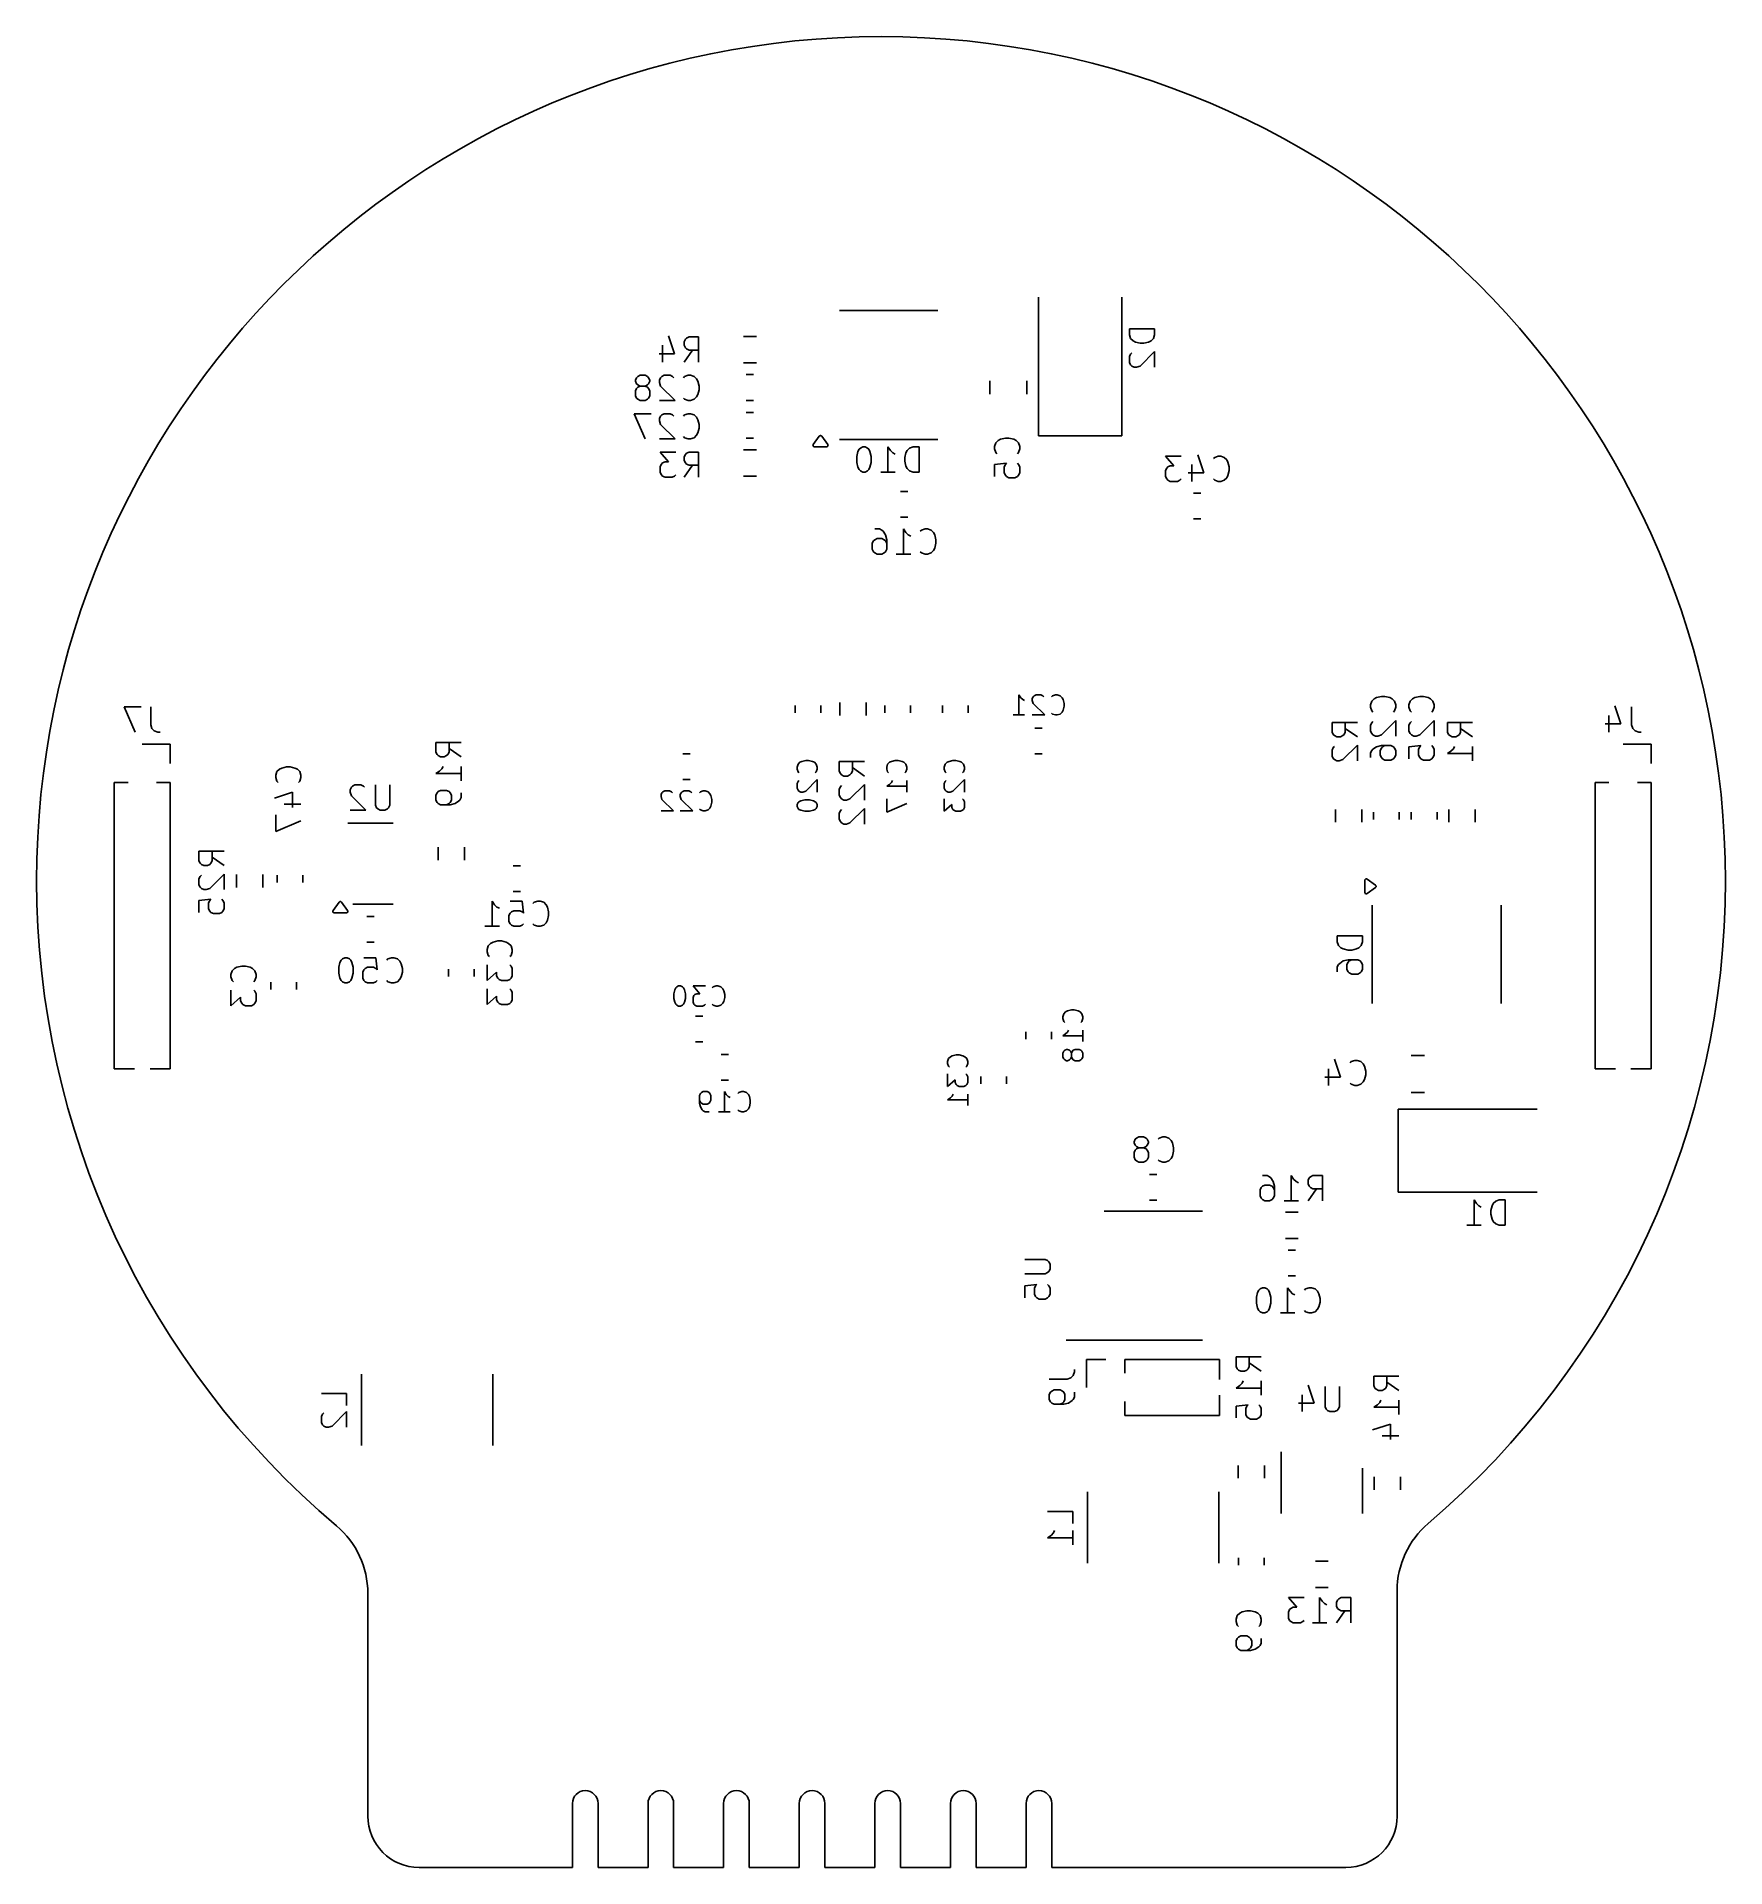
# Model space of a CAD drawing. Extents: x 116 to 183, y -110.2 to -37.6.
import ezdxf

# ---------------------------------------------------------------- set-up
doc = ezdxf.new("R2010")
doc.units = 0
doc.layers.add('BLACK', color=7, linetype='CONTINUOUS')

msp = doc.modelspace()

# ---------------------------------------------------------------- linework, layer by layer
at = {"layer": 'BLACK', "linetype": 'CONTINUOUS'}
for p, q in [((155.703, -47.911), (155.703, -53.421)), ((159.003, -47.911), (159.003, -53.421)), ((147.8, -48.44), (149.75, -48.44)), ((151.7, -48.44), (149.75, -48.44)), ((160.307819, -49.172905), (159.307819, -49.172905)), ((159.307819, -49.172905), (159.307819, -49.411)), ((160.307819, -49.411), (160.307819, -49.172905)), ((140.787523, -49.826152), (140.787523, -50.492819)), ((141.025618, -49.4452), (141.263713, -50.159485)), ((141.692285, -49.588057), (141.644666, -49.683295)), ((141.644666, -49.683295), (141.644666, -49.826152)), ((141.644666, -49.826152), (141.692285, -49.92139)), ((141.644666, -50.492819), (141.977999, -50.016628)), ((141.739904, -49.540438), (141.692285, -49.588057)), ((141.692285, -49.92139), (141.739904, -49.969009)), ((141.835142, -49.492819), (141.739904, -49.540438)), ((141.739904, -49.969009), (141.835142, -50.016628)), ((142.216094, -49.492819), (141.835142, -49.492819)), ((141.835142, -50.016628), (142.216094, -50.016628)), ((142.216094, -50.492819), (142.216094, -49.492819)), ((143.995276, -49.4775), (144.504724, -49.4775)), ((159.307819, -49.411), (159.355438, -49.553857)), ((159.355438, -49.553857), (159.450676, -49.649095)), ((159.403057, -50.125286), (159.355438, -50.172905)), ((159.450676, -49.649095), (159.545914, -49.696714)), ((159.545914, -49.696714), (159.73639, -49.744333)), ((159.73639, -49.744333), (159.879247, -49.744333)), ((159.73639, -50.649095), (160.307819, -50.077667)), ((159.879247, -49.744333), (160.069723, -49.696714)), ((160.069723, -49.696714), (160.164961, -49.649095)), ((160.164961, -49.649095), (160.2602, -49.553857)), ((160.2602, -49.553857), (160.307819, -49.411)), ((160.307819, -50.077667), (160.307819, -50.696714)), ((141.263713, -50.159485), (140.644666, -50.159485)), ((143.995276, -50.5225), (144.504724, -50.5225)), ((159.355438, -50.172905), (159.307819, -50.268143)), ((159.307819, -50.268143), (159.307819, -50.506238)), ((159.307819, -50.506238), (159.355438, -50.601476)), ((159.355438, -50.601476), (159.403057, -50.649095)), ((159.403057, -50.649095), (159.498295, -50.696714)), ((159.498295, -50.696714), (159.593533, -50.696714)), ((159.593533, -50.696714), (159.73639, -50.649095)), ((139.755714, -51.112057), (139.708095, -51.207295)), ((139.708095, -51.207295), (139.708095, -51.254914)), ((139.708095, -51.254914), (139.755714, -51.350152)), ((139.708095, -51.635866), (139.755714, -51.540628)), ((139.803333, -51.064438), (139.755714, -51.112057)), ((139.755714, -51.350152), (139.803333, -51.397771)), ((139.755714, -51.540628), (139.803333, -51.493009)), ((139.898571, -51.016819), (139.803333, -51.064438)), ((139.803333, -51.397771), (139.898571, -51.44539)), ((139.803333, -51.493009), (139.898571, -51.44539)), ((140.089047, -51.016819), (139.898571, -51.016819)), ((139.898571, -51.44539), (140.089047, -51.44539)), ((140.184285, -51.064438), (140.089047, -51.016819)), ((140.089047, -51.44539), (140.184285, -51.397771)), ((140.089047, -51.44539), (140.184285, -51.493009)), ((140.231904, -51.112057), (140.184285, -51.064438)), ((140.184285, -51.397771), (140.231904, -51.350152)), ((140.184285, -51.493009), (140.231904, -51.540628)), ((140.279523, -51.207295), (140.231904, -51.112057)), ((140.231904, -51.350152), (140.279523, -51.254914)), ((140.231904, -51.540628), (140.279523, -51.635866)), ((140.279523, -51.254914), (140.279523, -51.207295)), ((140.708095, -51.112057), (140.660476, -51.207295)), ((140.660476, -51.207295), (140.660476, -51.302533)), ((140.660476, -51.302533), (140.708095, -51.44539)), ((140.755714, -51.064438), (140.708095, -51.112057)), ((140.708095, -51.44539), (141.279523, -52.016819)), ((140.850952, -51.016819), (140.755714, -51.064438)), ((141.089047, -51.016819), (140.850952, -51.016819)), ((141.184285, -51.064438), (141.089047, -51.016819)), ((141.231904, -51.112057), (141.184285, -51.064438)), ((141.660476, -51.064438), (141.612857, -51.112057)), ((141.803333, -51.016819), (141.660476, -51.064438)), ((141.898571, -51.016819), (141.803333, -51.016819)), ((142.041428, -51.064438), (141.898571, -51.016819)), ((142.136666, -51.159676), (142.041428, -51.064438)), ((142.184285, -51.254914), (142.136666, -51.159676)), ((142.231904, -51.44539), (142.184285, -51.254914)), ((142.184285, -51.778723), (142.231904, -51.588247)), ((142.231904, -51.588247), (142.231904, -51.44539)), ((144.103733, -50.99), (144.396267, -50.99)), ((153.765, -51.761252), (153.765, -51.238748)), ((155.235, -51.761252), (155.235, -51.238748)), ((139.708095, -51.826342), (139.708095, -51.635866)), ((139.755714, -51.92158), (139.708095, -51.826342)), ((139.803333, -51.9692), (139.755714, -51.92158)), ((139.898571, -52.016819), (139.803333, -51.9692)), ((140.089047, -52.016819), (139.898571, -52.016819)), ((140.184285, -51.9692), (140.089047, -52.016819)), ((140.231904, -51.92158), (140.184285, -51.9692)), ((140.279523, -51.826342), (140.231904, -51.92158)), ((140.279523, -51.635866), (140.279523, -51.826342)), ((141.279523, -52.016819), (140.660476, -52.016819)), ((141.612857, -51.92158), (141.660476, -51.9692)), ((141.660476, -51.9692), (141.803333, -52.016819)), ((141.803333, -52.016819), (141.898571, -52.016819)), ((141.898571, -52.016819), (142.041428, -51.9692)), ((142.041428, -51.9692), (142.136666, -51.873961)), ((142.136666, -51.873961), (142.184285, -51.778723)), ((144.103733, -52.01), (144.396267, -52.01)), ((140.327142, -52.540819), (139.660476, -52.540819)), ((139.660476, -52.540819), (140.089047, -53.540819)), ((140.708095, -52.636057), (140.660476, -52.731295)), ((140.660476, -52.731295), (140.660476, -52.826533)), ((140.660476, -52.826533), (140.708095, -52.96939)), ((140.755714, -52.588438), (140.708095, -52.636057)), ((140.708095, -52.96939), (141.279523, -53.540819)), ((140.850952, -52.540819), (140.755714, -52.588438)), ((141.089047, -52.540819), (140.850952, -52.540819)), ((141.184285, -52.588438), (141.089047, -52.540819)), ((141.231904, -52.636057), (141.184285, -52.588438)), ((141.660476, -52.588438), (141.612857, -52.636057)), ((141.803333, -52.540819), (141.660476, -52.588438)), ((141.898571, -52.540819), (141.803333, -52.540819)), ((142.041428, -52.588438), (141.898571, -52.540819)), ((142.136666, -52.683676), (142.041428, -52.588438)), ((142.184285, -52.778914), (142.136666, -52.683676)), ((142.231904, -52.96939), (142.184285, -52.778914)), ((142.231904, -53.112247), (142.231904, -52.96939)), ((144.396267, -52.49), (144.103733, -52.49)), ((141.279523, -53.540819), (140.660476, -53.540819)), ((141.612857, -53.44558), (141.660476, -53.4932)), ((141.660476, -53.4932), (141.803333, -53.540819)), ((141.803333, -53.540819), (141.898571, -53.540819)), ((141.898571, -53.540819), (142.041428, -53.4932)), ((142.041428, -53.4932), (142.136666, -53.397961)), ((142.136666, -53.397961), (142.184285, -53.302723)), ((142.184285, -53.302723), (142.231904, -53.112247)), ((144.396267, -53.51), (144.103733, -53.51)), ((146.756828, -53.769777), (146.761476, -53.75971)), ((146.761476, -53.75971), (147.001476, -53.42971)), ((147.001476, -53.42971), (147.018674, -53.413827)), ((147.018674, -53.413827), (147.028179, -53.412325)), ((147.028179, -53.412325), (147.035965, -53.406664)), ((147.035965, -53.406664), (147.05, -53.40888)), ((147.05, -53.40888), (147.064035, -53.406664)), ((147.064035, -53.406664), (147.071818, -53.412324)), ((147.071818, -53.412324), (147.081326, -53.413826)), ((147.081326, -53.413826), (147.098524, -53.42971)), ((147.098524, -53.42971), (147.338524, -53.75971)), ((147.338524, -53.75971), (147.343171, -53.769777)), ((147.8, -53.56), (149.75, -53.56)), ((151.7, -53.56), (149.75, -53.56)), ((154.002438, -53.698762), (153.954819, -53.841619)), ((154.097676, -53.603524), (154.002438, -53.698762)), ((154.192914, -53.555905), (154.097676, -53.603524)), ((154.38339, -53.508286), (154.192914, -53.555905)), ((154.526247, -53.508286), (154.38339, -53.508286)), ((154.716723, -53.555905), (154.526247, -53.508286)), ((154.811961, -53.603524), (154.716723, -53.555905)), ((154.9072, -53.698762), (154.811961, -53.603524)), ((154.954819, -53.841619), (154.9072, -53.698762)), ((155.703, -53.421), (159.003, -53.421)), ((141.311332, -54.064819), (140.692285, -54.064819)), ((140.692285, -54.064819), (141.025618, -54.445771)), ((140.787523, -54.49339), (140.739904, -54.541009)), ((140.882761, -54.445771), (140.787523, -54.49339)), ((141.025618, -54.445771), (140.882761, -54.445771)), ((141.692285, -54.160057), (141.644666, -54.255295)), ((141.644666, -54.255295), (141.644666, -54.398152)), ((141.644666, -54.398152), (141.692285, -54.49339)), ((141.739904, -54.112438), (141.692285, -54.160057)), ((141.692285, -54.49339), (141.739904, -54.541009)), ((141.835142, -54.064819), (141.739904, -54.112438)), ((142.216094, -54.064819), (141.835142, -54.064819)), ((142.216094, -55.064819), (142.216094, -54.064819)), ((144.504724, -53.9775), (143.995276, -53.9775)), ((146.751664, -53.780965), (146.754567, -53.774676)), ((146.754567, -53.799351), (146.751664, -53.780965)), ((146.754567, -53.772039), (146.756828, -53.769777)), ((146.754567, -53.774676), (146.754567, -53.772039)), ((146.754567, -53.817961), (146.754567, -53.799351)), ((146.758056, -53.82145), (146.754567, -53.817961)), ((146.758826, -53.826326), (146.758056, -53.82145)), ((146.773881, -53.837275), (146.758826, -53.826326)), ((146.787039, -53.850433), (146.773881, -53.837275)), ((146.79383, -53.851783), (146.787039, -53.850433)), ((146.795965, -53.853336), (146.79383, -53.851783)), ((146.799125, -53.852837), (146.795965, -53.853336)), ((146.81, -53.855), (146.799125, -53.852837)), ((147.29, -53.855), (146.81, -53.855)), ((147.300874, -53.852836), (147.29, -53.855)), ((147.304035, -53.853336), (147.300874, -53.852836)), ((147.306169, -53.851783), (147.304035, -53.853336)), ((147.312961, -53.850433), (147.306169, -53.851783)), ((147.32612, -53.837273), (147.312961, -53.850433)), ((147.341173, -53.826326), (147.32612, -53.837273)), ((147.341942, -53.821451), (147.341173, -53.826326)), ((147.345433, -53.817961), (147.341942, -53.821451)), ((147.343171, -53.769777), (147.345433, -53.772039)), ((147.345433, -53.772039), (147.345433, -53.774676)), ((147.345433, -53.774676), (147.348336, -53.780965)), ((147.348336, -53.780965), (147.345433, -53.799348)), ((147.345433, -53.799348), (147.345433, -53.817961)), ((148.535714, -54.045295), (148.488095, -54.235771)), ((148.488095, -54.235771), (148.488095, -54.473866)), ((148.488095, -54.473866), (148.535714, -54.664342)), ((148.583333, -53.950057), (148.535714, -54.045295)), ((148.630952, -53.902438), (148.583333, -53.950057)), ((148.72619, -53.854819), (148.630952, -53.902438)), ((148.821428, -53.854819), (148.72619, -53.854819)), ((148.916666, -53.902438), (148.821428, -53.854819)), ((148.964285, -53.950057), (148.916666, -53.902438)), ((149.011904, -54.045295), (148.964285, -53.950057)), ((149.059523, -54.235771), (149.011904, -54.045295)), ((149.011904, -54.664342), (149.059523, -54.473866)), ((149.059523, -54.473866), (149.059523, -54.235771)), ((149.72619, -54.854819), (149.72619, -53.854819)), ((149.72619, -53.854819), (149.821428, -53.997676)), ((149.821428, -53.997676), (149.916666, -54.092914)), ((149.916666, -54.092914), (150.011904, -54.140533)), ((150.440476, -54.092914), (150.392857, -54.28339)), ((150.392857, -54.28339), (150.392857, -54.426247)), ((150.392857, -54.426247), (150.440476, -54.616723)), ((150.488095, -53.997676), (150.440476, -54.092914)), ((150.583333, -53.902438), (150.488095, -53.997676)), ((150.72619, -53.854819), (150.583333, -53.902438)), ((150.964285, -53.854819), (150.72619, -53.854819)), ((150.964285, -54.854819), (150.964285, -53.854819)), ((153.954819, -53.841619), (153.954819, -53.936857)), ((153.954819, -53.936857), (154.002438, -54.079714)), ((154.002438, -54.079714), (154.050057, -54.127333)), ((154.85958, -54.127333), (154.9072, -54.079714)), ((154.9072, -54.079714), (154.954819, -53.936857)), ((154.954819, -53.936857), (154.954819, -53.841619)), ((161.357142, -54.224819), (160.738095, -54.224819)), ((160.738095, -54.224819), (161.071428, -54.605771)), ((162.023809, -54.1772), (162.261904, -54.891485)), ((162.690476, -54.272438), (162.642857, -54.320057)), ((162.833333, -54.224819), (162.690476, -54.272438)), ((162.928571, -54.224819), (162.833333, -54.224819)), ((163.071428, -54.272438), (162.928571, -54.224819)), ((163.166666, -54.367676), (163.071428, -54.272438)), ((163.214285, -54.462914), (163.166666, -54.367676)), ((163.261904, -54.65339), (163.214285, -54.462914)), ((140.739904, -54.541009), (140.692285, -54.636247)), ((140.692285, -54.636247), (140.692285, -54.874342)), ((140.692285, -54.874342), (140.739904, -54.96958)), ((140.739904, -54.96958), (140.787523, -55.0172)), ((140.787523, -55.0172), (140.882761, -55.064819)), ((140.882761, -55.064819), (141.168475, -55.064819)), ((141.168475, -55.064819), (141.263713, -55.0172)), ((141.263713, -55.0172), (141.311332, -54.96958)), ((141.644666, -55.064819), (141.977999, -54.588628)), ((141.739904, -54.541009), (141.835142, -54.588628)), ((141.835142, -54.588628), (142.216094, -54.588628)), ((144.504724, -55.0225), (143.995276, -55.0225)), ((148.535714, -54.664342), (148.583333, -54.75958)), ((148.583333, -54.75958), (148.630952, -54.8072)), ((148.630952, -54.8072), (148.72619, -54.854819)), ((148.72619, -54.854819), (148.821428, -54.854819)), ((148.821428, -54.854819), (148.916666, -54.8072)), ((148.916666, -54.8072), (148.964285, -54.75958)), ((148.964285, -54.75958), (149.011904, -54.664342)), ((149.440476, -54.854819), (150.011904, -54.854819)), ((150.440476, -54.616723), (150.488095, -54.711961)), ((150.488095, -54.711961), (150.583333, -54.8072)), ((150.583333, -54.8072), (150.72619, -54.854819)), ((150.72619, -54.854819), (150.964285, -54.854819)), ((153.954819, -54.555905), (154.431009, -54.508286)), ((153.954819, -55.032095), (153.954819, -54.555905)), ((154.38339, -54.555905), (154.335771, -54.651143)), ((154.335771, -54.651143), (154.335771, -54.889238)), ((154.335771, -54.889238), (154.38339, -54.984476)), ((154.431009, -54.508286), (154.38339, -54.555905)), ((154.38339, -54.984476), (154.431009, -55.032095)), ((154.431009, -55.032095), (154.526247, -55.079714)), ((154.526247, -55.079714), (154.764342, -55.079714)), ((154.764342, -55.079714), (154.85958, -55.032095)), ((154.9072, -54.555905), (154.85958, -54.508286)), ((154.85958, -55.032095), (154.9072, -54.984476)), ((154.954819, -54.651143), (154.9072, -54.555905)), ((154.9072, -54.984476), (154.954819, -54.889238)), ((154.954819, -54.889238), (154.954819, -54.651143)), ((160.785714, -54.701009), (160.738095, -54.796247)), ((160.738095, -54.796247), (160.738095, -55.034342)), ((160.738095, -55.034342), (160.785714, -55.12958)), ((160.833333, -54.65339), (160.785714, -54.701009)), ((160.785714, -55.12958), (160.833333, -55.1772)), ((160.928571, -54.605771), (160.833333, -54.65339)), ((160.833333, -55.1772), (160.928571, -55.224819)), ((161.071428, -54.605771), (160.928571, -54.605771)), ((161.214285, -55.224819), (161.309523, -55.1772)), ((161.309523, -55.1772), (161.357142, -55.12958)), ((162.261904, -54.891485), (161.642857, -54.891485)), ((161.785714, -54.558152), (161.785714, -55.224819)), ((162.642857, -55.12958), (162.690476, -55.1772)), ((162.690476, -55.1772), (162.833333, -55.224819)), ((162.928571, -55.224819), (163.071428, -55.1772)), ((163.071428, -55.1772), (163.166666, -55.081961)), ((163.166666, -55.081961), (163.214285, -54.986723)), ((163.214285, -54.986723), (163.261904, -54.796247)), ((163.261904, -54.796247), (163.261904, -54.65339)), ((150.514267, -55.624), (150.221733, -55.624)), ((160.928571, -55.224819), (161.214285, -55.224819)), ((161.853733, -55.69), (162.146267, -55.69)), ((162.833333, -55.224819), (162.928571, -55.224819)), ((150.514267, -56.644), (150.221733, -56.644)), ((149.201333, -57.112819), (149.391809, -57.112819)), ((149.391809, -57.112819), (149.487047, -57.160438)), ((149.487047, -57.160438), (149.534666, -57.208057)), ((149.534666, -57.208057), (149.629904, -57.350914)), ((149.629904, -57.350914), (149.677523, -57.54139)), ((150.34419, -58.112819), (150.34419, -57.112819)), ((150.34419, -57.112819), (150.439428, -57.255676)), ((150.439428, -57.255676), (150.534666, -57.350914)), ((150.534666, -57.350914), (150.629904, -57.398533)), ((151.058476, -57.160438), (151.010857, -57.208057)), ((151.201333, -57.112819), (151.058476, -57.160438)), ((151.296571, -57.112819), (151.201333, -57.112819)), ((151.439428, -57.160438), (151.296571, -57.112819)), ((151.534666, -57.255676), (151.439428, -57.160438)), ((151.582285, -57.350914), (151.534666, -57.255676)), ((151.629904, -57.54139), (151.582285, -57.350914)), ((161.853733, -56.71), (162.146267, -56.71)), ((149.106095, -57.684247), (149.153714, -57.589009)), ((149.106095, -57.922342), (149.106095, -57.684247)), ((149.153714, -58.01758), (149.106095, -57.922342)), ((149.153714, -57.589009), (149.201333, -57.54139)), ((149.201333, -58.0652), (149.153714, -58.01758)), ((149.201333, -57.54139), (149.296571, -57.493771)), ((149.296571, -58.112819), (149.201333, -58.0652)), ((149.296571, -57.493771), (149.487047, -57.493771)), ((149.487047, -58.112819), (149.296571, -58.112819)), ((149.487047, -57.493771), (149.582285, -57.54139)), ((149.582285, -58.0652), (149.487047, -58.112819)), ((149.582285, -57.54139), (149.629904, -57.589009)), ((149.629904, -58.01758), (149.582285, -58.0652)), ((149.629904, -57.589009), (149.677523, -57.684247)), ((149.677523, -57.922342), (149.629904, -58.01758)), ((149.677523, -57.54139), (149.677523, -57.922342)), ((150.058476, -58.112819), (150.629904, -58.112819)), ((151.010857, -58.01758), (151.058476, -58.0652)), ((151.058476, -58.0652), (151.201333, -58.112819)), ((151.201333, -58.112819), (151.296571, -58.112819)), ((151.296571, -58.112819), (151.439428, -58.0652)), ((151.439428, -58.0652), (151.534666, -57.969961)), ((151.534666, -57.969961), (151.582285, -57.874723)), ((151.582285, -57.874723), (151.629904, -57.684247)), ((151.629904, -57.684247), (151.629904, -57.54139)), ((154.921047, -64.497295), (154.921047, -63.697295)), ((154.921047, -63.697295), (154.997238, -63.81158)), ((154.997238, -63.81158), (155.073428, -63.887771)), ((155.073428, -63.887771), (155.149619, -63.925866)), ((155.492476, -63.773485), (155.454381, -63.849676)), ((155.454381, -63.849676), (155.454381, -63.925866)), ((155.454381, -63.925866), (155.492476, -64.040152)), ((155.530571, -63.73539), (155.492476, -63.773485)), ((155.606762, -63.697295), (155.530571, -63.73539)), ((155.797238, -63.697295), (155.606762, -63.697295)), ((155.873428, -63.73539), (155.797238, -63.697295)), ((155.911524, -63.773485), (155.873428, -63.73539)), ((156.254381, -63.73539), (156.216285, -63.773485)), ((156.368666, -63.697295), (156.254381, -63.73539)), ((156.444857, -63.697295), (156.368666, -63.697295)), ((156.559143, -63.73539), (156.444857, -63.697295)), ((156.635333, -63.81158), (156.559143, -63.73539)), ((156.673428, -63.887771), (156.635333, -63.81158)), ((156.711524, -64.040152), (156.673428, -63.887771)), ((169.015676, -63.857333), (168.920438, -63.952571)), ((169.110914, -63.809714), (169.015676, -63.857333)), ((169.30139, -63.762095), (169.110914, -63.809714)), ((169.444247, -63.762095), (169.30139, -63.762095)), ((169.634723, -63.809714), (169.444247, -63.762095)), ((169.729961, -63.857333), (169.634723, -63.809714)), ((169.8252, -63.952571), (169.729961, -63.857333)), ((170.539676, -63.857333), (170.444438, -63.952571)), ((170.634914, -63.809714), (170.539676, -63.857333)), ((170.82539, -63.762095), (170.634914, -63.809714)), ((170.968247, -63.762095), (170.82539, -63.762095)), ((171.158723, -63.809714), (170.968247, -63.762095)), ((171.253961, -63.857333), (171.158723, -63.809714)), ((171.3492, -63.952571), (171.253961, -63.857333)), ((120.09438, -64.180819), (119.427714, -64.180819)), ((119.427714, -64.180819), (119.856285, -65.180819)), ((120.475333, -64.180819), (120.475333, -64.895104)), ((146.048, -64.115733), (146.048, -64.408267)), ((147.068, -64.115733), (147.068, -64.408267)), ((147.8135, -64.516724), (147.8135, -64.007276)), ((148.8585, -64.516724), (148.8585, -64.007276)), ((149.604, -64.115733), (149.604, -64.408267)), ((150.624, -64.115733), (150.624, -64.408267)), ((151.89, -64.115733), (151.89, -64.408267)), ((152.91, -64.115733), (152.91, -64.408267)), ((154.692476, -64.497295), (155.149619, -64.497295)), ((155.949619, -64.497295), (155.454381, -64.497295)), ((155.492476, -64.040152), (155.949619, -64.497295)), ((156.216285, -64.421104), (156.254381, -64.4592)), ((156.254381, -64.4592), (156.368666, -64.497295)), ((156.368666, -64.497295), (156.444857, -64.497295)), ((156.444857, -64.497295), (156.559143, -64.4592)), ((156.559143, -64.4592), (156.635333, -64.383009)), ((156.635333, -64.383009), (156.673428, -64.306819)), ((156.673428, -64.306819), (156.711524, -64.154438)), ((156.711524, -64.154438), (156.711524, -64.040152)), ((168.920438, -63.952571), (168.872819, -64.095428)), ((168.872819, -64.095428), (168.872819, -64.190666)), ((168.872819, -64.190666), (168.920438, -64.333523)), ((168.920438, -64.333523), (168.968057, -64.381142)), ((169.77758, -64.381142), (169.8252, -64.333523)), ((169.872819, -64.095428), (169.8252, -63.952571)), ((169.8252, -64.333523), (169.872819, -64.190666)), ((169.872819, -64.190666), (169.872819, -64.095428)), ((170.444438, -63.952571), (170.396819, -64.095428)), ((170.396819, -64.095428), (170.396819, -64.190666)), ((170.396819, -64.190666), (170.444438, -64.333523)), ((170.444438, -64.333523), (170.492057, -64.381142)), ((171.30158, -64.381142), (171.3492, -64.333523)), ((171.396819, -64.095428), (171.3492, -63.952571)), ((171.3492, -64.333523), (171.396819, -64.190666)), ((171.396819, -64.190666), (171.396819, -64.095428)), ((178.324571, -64.514152), (178.324571, -65.180819)), ((178.562666, -64.1332), (178.800761, -64.847485)), ((179.229333, -64.180819), (179.229333, -64.895104)), ((120.475333, -64.895104), (120.522952, -65.037961)), ((120.522952, -65.037961), (120.61819, -65.1332)), ((120.61819, -65.1332), (120.761047, -65.180819)), ((120.761047, -65.180819), (120.856285, -65.180819)), ((155.848267, -65.022), (155.555733, -65.022)), ((168.348819, -64.793905), (167.348819, -64.793905)), ((167.348819, -64.793905), (167.348819, -65.174857)), ((167.348819, -65.174857), (167.396438, -65.270095)), ((167.396438, -65.270095), (167.444057, -65.317714)), ((167.444057, -65.317714), (167.539295, -65.365333)), ((167.539295, -65.365333), (167.682152, -65.365333)), ((167.682152, -65.365333), (167.77739, -65.317714)), ((167.77739, -65.317714), (167.825009, -65.270095)), ((167.825009, -65.270095), (167.872628, -65.174857)), ((167.872628, -65.174857), (167.872628, -64.793905)), ((168.348819, -65.365333), (167.872628, -65.032)), ((168.920438, -64.809714), (168.872819, -64.904952)), ((168.872819, -64.904952), (168.872819, -65.143047)), ((168.872819, -65.143047), (168.920438, -65.238285)), ((168.968057, -64.762095), (168.920438, -64.809714)), ((168.920438, -65.238285), (168.968057, -65.285904)), ((168.968057, -65.285904), (169.063295, -65.333523)), ((169.063295, -65.333523), (169.158533, -65.333523)), ((169.158533, -65.333523), (169.30139, -65.285904)), ((169.30139, -65.285904), (169.872819, -64.714476)), ((169.872819, -64.714476), (169.872819, -65.333523)), ((170.444438, -64.809714), (170.396819, -64.904952)), ((170.396819, -64.904952), (170.396819, -65.143047)), ((170.396819, -65.143047), (170.444438, -65.238285)), ((170.492057, -64.762095), (170.444438, -64.809714)), ((170.444438, -65.238285), (170.492057, -65.285904)), ((170.492057, -65.285904), (170.587295, -65.333523)), ((170.587295, -65.333523), (170.682533, -65.333523)), ((170.682533, -65.333523), (170.82539, -65.285904)), ((170.82539, -65.285904), (171.396819, -64.714476)), ((171.396819, -64.714476), (171.396819, -65.333523)), ((172.920819, -64.793905), (171.920819, -64.793905)), ((171.920819, -64.793905), (171.920819, -65.174857)), ((171.920819, -65.174857), (171.968438, -65.270095)), ((171.968438, -65.270095), (172.016057, -65.317714)), ((172.016057, -65.317714), (172.111295, -65.365333)), ((172.111295, -65.365333), (172.254152, -65.365333)), ((172.254152, -65.365333), (172.34939, -65.317714)), ((172.34939, -65.317714), (172.397009, -65.270095)), ((172.397009, -65.270095), (172.444628, -65.174857)), ((172.444628, -65.174857), (172.444628, -64.793905)), ((172.920819, -65.365333), (172.444628, -65.032)), ((178.800761, -64.847485), (178.181714, -64.847485)), ((179.229333, -64.895104), (179.276952, -65.037961)), ((179.276952, -65.037961), (179.37219, -65.1332)), ((179.37219, -65.1332), (179.515047, -65.180819)), ((179.515047, -65.180819), (179.610285, -65.180819)), ((120.142, -65.661), (121.252, -65.661)), ((121.252, -65.661), (121.252, -66.421)), ((132.788819, -65.587714), (131.788819, -65.587714)), ((131.788819, -65.587714), (131.788819, -65.968666)), ((131.788819, -65.968666), (131.836438, -66.063904)), ((131.836438, -66.063904), (131.884057, -66.111523)), ((131.884057, -66.111523), (131.979295, -66.159142)), ((132.122152, -66.159142), (132.21739, -66.111523)), ((132.21739, -66.111523), (132.265009, -66.063904)), ((132.265009, -66.063904), (132.312628, -65.968666)), ((132.312628, -65.968666), (132.312628, -65.587714)), ((132.788819, -66.159142), (132.312628, -65.825809)), ((141.585733, -66.038), (141.878267, -66.038)), ((155.848267, -66.042), (155.555733, -66.042)), ((167.396438, -65.793905), (167.348819, -65.889143)), ((167.348819, -65.889143), (167.348819, -66.127238)), ((167.444057, -65.746286), (167.396438, -65.793905)), ((167.77739, -66.270095), (168.348819, -65.698667)), ((168.348819, -65.698667), (168.348819, -66.317714)), ((168.872819, -66.00019), (168.920438, -65.904952)), ((168.872819, -66.190666), (168.872819, -66.00019)), ((168.920438, -65.904952), (168.968057, -65.857333)), ((168.968057, -65.857333), (169.110914, -65.762095)), ((169.110914, -65.762095), (169.30139, -65.714476)), ((169.253771, -65.904952), (169.30139, -65.809714)), ((169.253771, -66.095428), (169.253771, -65.904952)), ((169.30139, -66.190666), (169.253771, -66.095428)), ((169.30139, -65.714476), (169.682342, -65.714476)), ((169.30139, -65.809714), (169.349009, -65.762095)), ((169.349009, -65.762095), (169.444247, -65.714476)), ((169.682342, -65.714476), (169.77758, -65.762095)), ((169.77758, -65.762095), (169.8252, -65.809714)), ((169.8252, -65.809714), (169.872819, -65.904952)), ((169.872819, -66.095428), (169.8252, -66.190666)), ((169.872819, -65.904952), (169.872819, -66.095428)), ((170.396819, -65.762095), (170.873009, -65.714476)), ((170.396819, -66.238285), (170.396819, -65.762095)), ((170.82539, -65.762095), (170.777771, -65.857333)), ((170.777771, -65.857333), (170.777771, -66.095428)), ((170.777771, -66.095428), (170.82539, -66.190666)), ((170.873009, -65.714476), (170.82539, -65.762095)), ((171.3492, -65.762095), (171.30158, -65.714476)), ((171.396819, -65.857333), (171.3492, -65.762095)), ((171.3492, -66.190666), (171.396819, -66.095428)), ((171.396819, -66.095428), (171.396819, -65.857333)), ((171.920819, -66.032), (172.063676, -65.936762)), ((172.920819, -66.032), (171.920819, -66.032)), ((172.063676, -65.936762), (172.158914, -65.841524)), ((172.158914, -65.841524), (172.206533, -65.746286)), ((172.920819, -66.317714), (172.920819, -65.746286)), ((178.896, -65.661), (180.006, -65.661)), ((180.006, -65.661), (180.006, -66.421)), ((125.486438, -66.746571), (125.438819, -66.889428)), ((125.581676, -66.651333), (125.486438, -66.746571)), ((125.676914, -66.603714), (125.581676, -66.651333)), ((125.86739, -66.556095), (125.676914, -66.603714)), ((126.010247, -66.556095), (125.86739, -66.556095)), ((126.200723, -66.603714), (126.010247, -66.556095)), ((126.295961, -66.651333), (126.200723, -66.603714)), ((126.3912, -66.746571), (126.295961, -66.651333)), ((126.438819, -66.889428), (126.3912, -66.746571)), ((131.788819, -66.825809), (131.931676, -66.730571)), ((132.788819, -66.825809), (131.788819, -66.825809)), ((131.931676, -66.730571), (132.026914, -66.635333)), ((131.979295, -66.159142), (132.122152, -66.159142)), ((132.026914, -66.635333), (132.074533, -66.540095)), ((132.788819, -67.111523), (132.788819, -66.540095)), ((146.15839, -66.452856), (146.120295, -66.567142)), ((146.120295, -66.567142), (146.120295, -66.643333)), ((146.120295, -66.643333), (146.15839, -66.757618)), ((146.23458, -66.376666), (146.15839, -66.452856)), ((146.15839, -66.757618), (146.196485, -66.795714)), ((146.310771, -66.338571), (146.23458, -66.376666)), ((146.463152, -66.300475), (146.310771, -66.338571)), ((146.577438, -66.300475), (146.463152, -66.300475)), ((146.729819, -66.338571), (146.577438, -66.300475)), ((146.806009, -66.376666), (146.729819, -66.338571)), ((146.8822, -66.452856), (146.806009, -66.376666)), ((146.844104, -66.795714), (146.8822, -66.757618)), ((146.920295, -66.567142), (146.8822, -66.452856)), ((146.8822, -66.757618), (146.920295, -66.643333)), ((146.920295, -66.643333), (146.920295, -66.567142)), ((148.790819, -66.349714), (147.790819, -66.349714)), ((147.790819, -66.349714), (147.790819, -66.730666)), ((147.790819, -66.730666), (147.838438, -66.825904)), ((147.838438, -66.825904), (147.886057, -66.873523)), ((148.21939, -66.873523), (148.267009, -66.825904)), ((148.267009, -66.825904), (148.314628, -66.730666)), ((148.314628, -66.730666), (148.314628, -66.349714)), ((148.790819, -66.921142), (148.314628, -66.587809)), ((149.71439, -66.452856), (149.676295, -66.567142)), ((149.676295, -66.567142), (149.676295, -66.643333)), ((149.676295, -66.643333), (149.71439, -66.757618)), ((149.79058, -66.376666), (149.71439, -66.452856)), ((149.71439, -66.757618), (149.752485, -66.795714)), ((149.866771, -66.338571), (149.79058, -66.376666)), ((150.019152, -66.300475), (149.866771, -66.338571)), ((150.133438, -66.300475), (150.019152, -66.300475)), ((150.285819, -66.338571), (150.133438, -66.300475)), ((150.362009, -66.376666), (150.285819, -66.338571)), ((150.4382, -66.452856), (150.362009, -66.376666)), ((150.400104, -66.795714), (150.4382, -66.757618)), ((150.476295, -66.567142), (150.4382, -66.452856)), ((150.4382, -66.757618), (150.476295, -66.643333)), ((150.476295, -66.643333), (150.476295, -66.567142)), ((152.00039, -66.452856), (151.962295, -66.567142)), ((151.962295, -66.567142), (151.962295, -66.643333)), ((151.962295, -66.643333), (152.00039, -66.757618)), ((152.07658, -66.376666), (152.00039, -66.452856)), ((152.00039, -66.757618), (152.038485, -66.795714)), ((152.152771, -66.338571), (152.07658, -66.376666)), ((152.305152, -66.300475), (152.152771, -66.338571)), ((152.419438, -66.300475), (152.305152, -66.300475)), ((152.571819, -66.338571), (152.419438, -66.300475)), ((152.648009, -66.376666), (152.571819, -66.338571)), ((152.7242, -66.452856), (152.648009, -66.376666)), ((152.686104, -66.795714), (152.7242, -66.757618)), ((152.762295, -66.567142), (152.7242, -66.452856)), ((152.7242, -66.757618), (152.762295, -66.643333)), ((152.762295, -66.643333), (152.762295, -66.567142)), ((167.348819, -66.127238), (167.396438, -66.222476)), ((167.396438, -66.222476), (167.444057, -66.270095)), ((167.444057, -66.270095), (167.539295, -66.317714)), ((167.539295, -66.317714), (167.634533, -66.317714)), ((167.634533, -66.317714), (167.77739, -66.270095)), ((169.349009, -66.238285), (169.30139, -66.190666)), ((169.444247, -66.285904), (169.349009, -66.238285)), ((169.682342, -66.285904), (169.444247, -66.285904)), ((169.77758, -66.238285), (169.682342, -66.285904)), ((169.8252, -66.190666), (169.77758, -66.238285)), ((170.82539, -66.190666), (170.873009, -66.238285)), ((170.873009, -66.238285), (170.968247, -66.285904)), ((170.968247, -66.285904), (171.206342, -66.285904)), ((171.206342, -66.285904), (171.30158, -66.238285)), ((171.30158, -66.238285), (171.3492, -66.190666)), ((119.032, -67.181), (119.578529, -67.181)), ((119.032, -78.546), (119.032, -67.181)), ((120.705471, -67.181), (121.252, -67.181)), ((121.252, -78.546), (121.252, -67.181)), ((125.3912, -67.79419), (126.105485, -67.556095)), ((125.438819, -66.889428), (125.438819, -66.984666)), ((125.438819, -66.984666), (125.486438, -67.127523)), ((125.486438, -67.127523), (125.534057, -67.175142)), ((126.105485, -67.556095), (126.105485, -68.175142)), ((126.34358, -67.175142), (126.3912, -67.127523)), ((126.3912, -67.127523), (126.438819, -66.984666)), ((126.438819, -66.984666), (126.438819, -66.889428)), ((128.438095, -67.368057), (128.390476, -67.463295)), ((128.390476, -67.463295), (128.390476, -67.558533)), ((128.390476, -67.558533), (128.438095, -67.70139)), ((128.485714, -67.320438), (128.438095, -67.368057)), ((128.580952, -67.272819), (128.485714, -67.320438)), ((128.819047, -67.272819), (128.580952, -67.272819)), ((128.914285, -67.320438), (128.819047, -67.272819)), ((128.961904, -67.368057), (128.914285, -67.320438)), ((129.390476, -68.082342), (129.390476, -67.272819)), ((129.961904, -67.272819), (129.961904, -68.082342)), ((131.836438, -67.587714), (131.884057, -67.540095)), ((131.884057, -67.540095), (131.979295, -67.492476)), ((131.979295, -67.492476), (132.21739, -67.492476)), ((132.21739, -67.492476), (132.312628, -67.540095)), ((132.312628, -67.540095), (132.360247, -67.587714)), ((140.798666, -67.54539), (140.760571, -67.583485)), ((140.874857, -67.507295), (140.798666, -67.54539)), ((141.065333, -67.507295), (140.874857, -67.507295)), ((141.141523, -67.54539), (141.065333, -67.507295)), ((141.179619, -67.583485), (141.141523, -67.54539)), ((141.560571, -67.54539), (141.522476, -67.583485)), ((141.636762, -67.507295), (141.560571, -67.54539)), ((141.585733, -67.058), (141.878267, -67.058)), ((141.827238, -67.507295), (141.636762, -67.507295)), ((141.903428, -67.54539), (141.827238, -67.507295)), ((141.941524, -67.583485), (141.903428, -67.54539)), ((142.284381, -67.54539), (142.246285, -67.583485)), ((142.398666, -67.507295), (142.284381, -67.54539)), ((142.474857, -67.507295), (142.398666, -67.507295)), ((142.589143, -67.54539), (142.474857, -67.507295)), ((142.665333, -67.62158), (142.589143, -67.54539)), ((146.15839, -67.138571), (146.120295, -67.214761)), ((146.120295, -67.214761), (146.120295, -67.405237)), ((146.120295, -67.405237), (146.15839, -67.481428)), ((146.196485, -67.100475), (146.15839, -67.138571)), ((146.15839, -67.481428), (146.196485, -67.519523)), ((146.196485, -67.519523), (146.272676, -67.557618)), ((146.272676, -67.557618), (146.348866, -67.557618)), ((146.348866, -67.557618), (146.463152, -67.519523)), ((146.463152, -67.519523), (146.920295, -67.06238)), ((146.920295, -67.06238), (146.920295, -67.557618)), ((147.838438, -67.349714), (147.790819, -67.444952)), ((147.790819, -67.444952), (147.790819, -67.683047)), ((147.886057, -67.302095), (147.838438, -67.349714)), ((147.886057, -66.873523), (147.981295, -66.921142)), ((147.981295, -66.921142), (148.124152, -66.921142)), ((148.124152, -66.921142), (148.21939, -66.873523)), ((148.21939, -67.825904), (148.790819, -67.254476)), ((148.790819, -67.254476), (148.790819, -67.873523)), ((149.676295, -67.329047), (149.79058, -67.252856)), ((150.476295, -67.329047), (149.676295, -67.329047)), ((149.79058, -67.252856), (149.866771, -67.176666)), ((149.866771, -67.176666), (149.904866, -67.100475)), ((150.476295, -67.557618), (150.476295, -67.100475)), ((152.00039, -67.138571), (151.962295, -67.214761)), ((151.962295, -67.214761), (151.962295, -67.405237)), ((151.962295, -67.405237), (152.00039, -67.481428)), ((152.038485, -67.100475), (152.00039, -67.138571)), ((152.00039, -67.481428), (152.038485, -67.519523)), ((152.038485, -67.519523), (152.114676, -67.557618)), ((152.114676, -67.557618), (152.190866, -67.557618)), ((152.190866, -67.557618), (152.305152, -67.519523)), ((152.305152, -67.519523), (152.762295, -67.06238)), ((152.762295, -67.06238), (152.762295, -67.557618)), ((177.786, -67.181), (178.332529, -67.181)), ((177.786, -78.546), (177.786, -67.181)), ((179.459471, -67.181), (180.006, -67.181)), ((180.006, -78.546), (180.006, -67.181)), ((125.772152, -68.032285), (126.438819, -68.032285)), ((129.009523, -68.272819), (128.390476, -68.272819)), ((128.438095, -67.70139), (129.009523, -68.272819)), ((129.438095, -68.17758), (129.390476, -68.082342)), ((129.485714, -68.2252), (129.438095, -68.17758)), ((129.580952, -68.272819), (129.485714, -68.2252)), ((129.771428, -68.272819), (129.580952, -68.272819)), ((129.866666, -68.2252), (129.771428, -68.272819)), ((129.914285, -68.17758), (129.866666, -68.2252)), ((129.961904, -68.082342), (129.914285, -68.17758)), ((131.788819, -67.682952), (131.836438, -67.587714)), ((131.788819, -67.873428), (131.788819, -67.682952)), ((131.836438, -67.968666), (131.788819, -67.873428)), ((131.884057, -68.016285), (131.836438, -67.968666)), ((131.979295, -68.063904), (131.884057, -68.016285)), ((132.360247, -68.063904), (131.979295, -68.063904)), ((132.312628, -68.016285), (132.21739, -68.063904)), ((132.360247, -67.968666), (132.312628, -68.016285)), ((132.360247, -67.587714), (132.407866, -67.682952)), ((132.407866, -67.873428), (132.360247, -67.968666)), ((132.550723, -68.016285), (132.360247, -68.063904)), ((132.407866, -67.682952), (132.407866, -67.873428)), ((132.69358, -67.921047), (132.550723, -68.016285)), ((132.7412, -67.873428), (132.69358, -67.921047)), ((132.788819, -67.77819), (132.7412, -67.873428)), ((132.788819, -67.587714), (132.788819, -67.77819)), ((140.760571, -67.583485), (140.722476, -67.659676)), ((140.722476, -67.659676), (140.722476, -67.735866)), ((140.722476, -67.735866), (140.760571, -67.850152)), ((140.760571, -67.850152), (141.217714, -68.307295)), ((141.522476, -67.583485), (141.484381, -67.659676)), ((141.484381, -67.659676), (141.484381, -67.735866)), ((141.484381, -67.735866), (141.522476, -67.850152)), ((141.522476, -67.850152), (141.979619, -68.307295)), ((142.246285, -68.231104), (142.284381, -68.2692)), ((142.284381, -68.2692), (142.398666, -68.307295)), ((142.474857, -68.307295), (142.589143, -68.2692)), ((142.589143, -68.2692), (142.665333, -68.193009)), ((142.703428, -67.697771), (142.665333, -67.62158)), ((142.665333, -68.193009), (142.703428, -68.116819)), ((142.741524, -67.850152), (142.703428, -67.697771)), ((142.703428, -68.116819), (142.741524, -67.964438)), ((142.741524, -67.964438), (142.741524, -67.850152)), ((146.15839, -67.976666), (146.120295, -68.052857)), ((146.120295, -68.052857), (146.120295, -68.129047)), ((146.120295, -68.129047), (146.15839, -68.205238)), ((146.196485, -67.938571), (146.15839, -67.976666)), ((146.15839, -68.205238), (146.196485, -68.243333)), ((146.272676, -67.900476), (146.196485, -67.938571)), ((146.196485, -68.243333), (146.272676, -68.281428)), ((146.425057, -67.86238), (146.272676, -67.900476)), ((146.272676, -68.281428), (146.425057, -68.319523)), ((146.615533, -67.86238), (146.425057, -67.86238)), ((146.767914, -67.900476), (146.615533, -67.86238)), ((146.615533, -68.319523), (146.767914, -68.281428)), ((146.844104, -67.938571), (146.767914, -67.900476)), ((146.767914, -68.281428), (146.844104, -68.243333)), ((146.8822, -67.976666), (146.844104, -67.938571)), ((146.844104, -68.243333), (146.8822, -68.205238)), ((146.920295, -68.052857), (146.8822, -67.976666)), ((146.8822, -68.205238), (146.920295, -68.129047)), ((146.920295, -68.129047), (146.920295, -68.052857)), ((147.790819, -67.683047), (147.838438, -67.778285)), ((147.838438, -67.778285), (147.886057, -67.825904)), ((147.886057, -68.254476), (147.838438, -68.302095)), ((147.886057, -67.825904), (147.981295, -67.873523)), ((147.981295, -67.873523), (148.076533, -67.873523)), ((148.076533, -67.873523), (148.21939, -67.825904)), ((148.21939, -68.778285), (148.790819, -68.206857)), ((148.790819, -68.206857), (148.790819, -68.825904)), ((149.676295, -67.824285), (149.676295, -68.357619)), ((149.676295, -68.357619), (150.476295, -68.014761)), ((151.962295, -67.824285), (151.962295, -68.319523)), ((151.962295, -68.319523), (152.267057, -68.052857)), ((152.267057, -68.052857), (152.267057, -68.167142)), ((152.267057, -68.167142), (152.305152, -68.243333)), ((152.305152, -68.243333), (152.343247, -68.281428)), ((152.343247, -68.281428), (152.419438, -68.319523)), ((152.609914, -68.319523), (152.686104, -68.281428)), ((152.7242, -67.86238), (152.686104, -67.824285)), ((152.686104, -68.281428), (152.7242, -68.243333)), ((152.762295, -67.938571), (152.7242, -67.86238)), ((152.7242, -68.243333), (152.762295, -68.167142)), ((152.762295, -68.167142), (152.762295, -67.938571)), ((167.4775, -68.245276), (167.4775, -68.754724)), ((168.5225, -68.245276), (168.5225, -68.754724)), ((171.9775, -68.245276), (171.9775, -68.754724)), ((173.0225, -68.245276), (173.0225, -68.754724)), ((125.438819, -68.460857), (125.438819, -69.127523)), ((125.438819, -69.127523), (126.438819, -68.698952)), ((130.1, -68.79), (128.3, -68.79)), ((141.217714, -68.307295), (140.722476, -68.307295)), ((141.979619, -68.307295), (141.484381, -68.307295)), ((142.398666, -68.307295), (142.474857, -68.307295)), ((146.425057, -68.319523), (146.615533, -68.319523)), ((147.838438, -68.302095), (147.790819, -68.397333)), ((147.790819, -68.397333), (147.790819, -68.635428)), ((147.790819, -68.635428), (147.838438, -68.730666)), ((147.838438, -68.730666), (147.886057, -68.778285)), ((147.886057, -68.778285), (147.981295, -68.825904)), ((147.981295, -68.825904), (148.076533, -68.825904)), ((148.076533, -68.825904), (148.21939, -68.778285)), ((152.419438, -68.319523), (152.609914, -68.319523)), ((168.99, -68.646267), (168.99, -68.353733)), ((170.01, -68.646267), (170.01, -68.353733)), ((170.49, -68.353733), (170.49, -68.646267)), ((171.51, -68.353733), (171.51, -68.646267)), ((131.8775, -70.254724), (131.8775, -69.745276)), ((132.9225, -70.254724), (132.9225, -69.745276)), ((123.390819, -69.905714), (122.390819, -69.905714)), ((122.390819, -69.905714), (122.390819, -70.286666)), ((122.390819, -70.286666), (122.438438, -70.381904)), ((122.438438, -70.381904), (122.486057, -70.429523)), ((122.486057, -70.429523), (122.581295, -70.477142)), ((122.581295, -70.477142), (122.724152, -70.477142)), ((122.724152, -70.477142), (122.81939, -70.429523)), ((122.81939, -70.429523), (122.867009, -70.381904)), ((122.867009, -70.381904), (122.914628, -70.286666)), ((122.914628, -70.286666), (122.914628, -69.905714)), ((123.390819, -70.477142), (122.914628, -70.143809)), ((122.438438, -70.905714), (122.390819, -71.000952)), ((122.390819, -71.000952), (122.390819, -71.239047)), ((122.486057, -70.858095), (122.438438, -70.905714)), ((122.81939, -71.381904), (123.390819, -70.810476)), ((123.390819, -70.810476), (123.390819, -71.429523)), ((123.8775, -71.342224), (123.8775, -70.832776)), ((124.9225, -71.342224), (124.9225, -70.832776)), ((125.49, -71.146267), (125.49, -70.853733)), ((126.51, -71.146267), (126.51, -70.853733)), ((135.146267, -70.49), (134.853733, -70.49)), ((168.645, -71.06), (168.647162, -71.049125)), ((168.645, -71.54), (168.645, -71.06)), ((168.646664, -71.045965), (168.648216, -71.04383)), ((168.647162, -71.049125), (168.646664, -71.045965)), ((168.648216, -71.04383), (168.649567, -71.037039)), ((168.649567, -71.037039), (168.662724, -71.023881)), ((168.662724, -71.023881), (168.673674, -71.008826)), ((168.673674, -71.008826), (168.678549, -71.008056)), ((168.678549, -71.008056), (168.682039, -71.004567)), ((168.682039, -71.004567), (168.700649, -71.004567)), ((168.700649, -71.004567), (168.719035, -71.001664)), ((168.719035, -71.001664), (168.725324, -71.004567)), ((168.725324, -71.004567), (168.727961, -71.004567)), ((168.727961, -71.004567), (168.730222, -71.006828)), ((168.730222, -71.006828), (168.74029, -71.011476)), ((168.74029, -71.011476), (169.07029, -71.251476)), ((122.390819, -71.239047), (122.438438, -71.334285)), ((122.390819, -71.858095), (122.867009, -71.810476)), ((122.390819, -72.334285), (122.390819, -71.858095)), ((122.438438, -71.334285), (122.486057, -71.381904)), ((122.486057, -71.381904), (122.581295, -71.429523)), ((122.581295, -71.429523), (122.676533, -71.429523)), ((122.676533, -71.429523), (122.81939, -71.381904)), ((122.81939, -71.858095), (122.771771, -71.953333)), ((122.867009, -71.810476), (122.81939, -71.858095)), ((123.3432, -71.858095), (123.29558, -71.810476)), ((123.390819, -71.953333), (123.3432, -71.858095)), ((127.711476, -72.25471), (127.951476, -71.92471)), ((127.951476, -71.92471), (127.968674, -71.908827)), ((127.968674, -71.908827), (127.978179, -71.907325)), ((127.978179, -71.907325), (127.985965, -71.901664)), ((127.985965, -71.901664), (128, -71.90388)), ((128, -71.90388), (128.014035, -71.901664)), ((128.014035, -71.901664), (128.021818, -71.907324)), ((128.021818, -71.907324), (128.031326, -71.908826)), ((128.031326, -71.908826), (128.048524, -71.92471)), ((128.048524, -71.92471), (128.288524, -72.25471)), ((134.023809, -72.884819), (134.023809, -71.884819)), ((134.023809, -71.884819), (134.119047, -72.027676)), ((134.738095, -71.884819), (135.214285, -71.884819)), ((135.146267, -71.51), (134.853733, -71.51)), ((135.214285, -71.884819), (135.261904, -72.361009)), ((135.690476, -71.932438), (135.642857, -71.980057)), ((135.833333, -71.884819), (135.690476, -71.932438)), ((135.928571, -71.884819), (135.833333, -71.884819)), ((136.071428, -71.932438), (135.928571, -71.884819)), ((136.166666, -72.027676), (136.071428, -71.932438)), ((168.647162, -71.550874), (168.645, -71.54)), ((168.646664, -71.554035), (168.647162, -71.550874)), ((168.648216, -71.556169), (168.646664, -71.554035)), ((168.649567, -71.562961), (168.648216, -71.556169)), ((168.662724, -71.576118), (168.649567, -71.562961)), ((168.673674, -71.591174), (168.662724, -71.576118)), ((168.678549, -71.591943), (168.673674, -71.591174)), ((168.682039, -71.595433), (168.678549, -71.591943)), ((168.700649, -71.595433), (168.682039, -71.595433)), ((168.719035, -71.598336), (168.700649, -71.595433)), ((168.725324, -71.595433), (168.719035, -71.598336)), ((168.727961, -71.595433), (168.725324, -71.595433)), ((168.730222, -71.593171), (168.727961, -71.595433)), ((168.74029, -71.588524), (168.730222, -71.593171)), ((169.07029, -71.348524), (168.74029, -71.588524)), ((169.07029, -71.251476), (169.086173, -71.268674)), ((169.086173, -71.331326), (169.07029, -71.348524)), ((169.086173, -71.268674), (169.087674, -71.27818)), ((169.087674, -71.321819), (169.086173, -71.331326)), ((169.087674, -71.27818), (169.093336, -71.285965)), ((169.093336, -71.314035), (169.087674, -71.321819)), ((169.093336, -71.285965), (169.091119, -71.3)), ((169.091119, -71.3), (169.093336, -71.314035)), ((122.771771, -71.953333), (122.771771, -72.191428)), ((122.771771, -72.191428), (122.81939, -72.286666)), ((122.81939, -72.286666), (122.867009, -72.334285)), ((122.867009, -72.334285), (122.962247, -72.381904)), ((122.962247, -72.381904), (123.200342, -72.381904)), ((123.200342, -72.381904), (123.29558, -72.334285)), ((123.29558, -72.334285), (123.3432, -72.286666)), ((123.3432, -72.286666), (123.390819, -72.191428)), ((123.390819, -72.191428), (123.390819, -71.953333)), ((127.701664, -72.275965), (127.704567, -72.269676)), ((127.704567, -72.294351), (127.701664, -72.275965)), ((127.704567, -72.267039), (127.706828, -72.264777)), ((127.704567, -72.269676), (127.704567, -72.267039)), ((127.704567, -72.312961), (127.704567, -72.294351)), ((127.708056, -72.31645), (127.704567, -72.312961)), ((127.706828, -72.264777), (127.711476, -72.25471)), ((127.708826, -72.321326), (127.708056, -72.31645)), ((127.723881, -72.332275), (127.708826, -72.321326)), ((127.737039, -72.345433), (127.723881, -72.332275)), ((127.74383, -72.346783), (127.737039, -72.345433)), ((127.745965, -72.348336), (127.74383, -72.346783)), ((127.749125, -72.347837), (127.745965, -72.348336)), ((127.76, -72.35), (127.749125, -72.347837)), ((128.24, -72.35), (127.76, -72.35)), ((128.250874, -72.347836), (128.24, -72.35)), ((128.254035, -72.348336), (128.250874, -72.347836)), ((128.256169, -72.346783), (128.254035, -72.348336)), ((128.262961, -72.345433), (128.256169, -72.346783)), ((128.27612, -72.332273), (128.262961, -72.345433)), ((128.291173, -72.321326), (128.27612, -72.332273)), ((128.288524, -72.25471), (128.293171, -72.264777)), ((128.291942, -72.316451), (128.291173, -72.321326)), ((128.295433, -72.312961), (128.291942, -72.316451)), ((128.293171, -72.264777), (128.295433, -72.267039)), ((128.295433, -72.267039), (128.295433, -72.269676)), ((128.295433, -72.269676), (128.298336, -72.275965)), ((128.298336, -72.275965), (128.295433, -72.294348)), ((128.295433, -72.294348), (128.295433, -72.312961)), ((128.5, -72.01), (129.3, -72.01)), ((129.053733, -72.49), (129.346267, -72.49)), ((130.1, -72.01), (129.3, -72.01)), ((134.119047, -72.027676), (134.214285, -72.122914)), ((134.214285, -72.122914), (134.309523, -72.170533)), ((134.738095, -72.361009), (134.690476, -72.456247)), ((134.690476, -72.456247), (134.690476, -72.694342)), ((134.785714, -72.31339), (134.738095, -72.361009)), ((134.880952, -72.265771), (134.785714, -72.31339)), ((135.119047, -72.265771), (134.880952, -72.265771)), ((135.214285, -72.31339), (135.119047, -72.265771)), ((135.261904, -72.361009), (135.214285, -72.31339)), ((136.214285, -72.122914), (136.166666, -72.027676)), ((136.166666, -72.741961), (136.214285, -72.646723)), ((136.261904, -72.31339), (136.214285, -72.122914)), ((136.214285, -72.646723), (136.261904, -72.456247)), ((136.261904, -72.456247), (136.261904, -72.31339)), ((168.94, -72.05), (168.94, -74)), ((174.06, -72.05), (174.06, -74)), ((133.738095, -72.884819), (134.309523, -72.884819)), ((134.690476, -72.694342), (134.738095, -72.78958)), ((134.738095, -72.78958), (134.785714, -72.8372)), ((134.785714, -72.8372), (134.880952, -72.884819)), ((134.880952, -72.884819), (135.119047, -72.884819)), ((135.119047, -72.884819), (135.214285, -72.8372)), ((135.214285, -72.8372), (135.261904, -72.78958)), ((135.642857, -72.78958), (135.690476, -72.8372)), ((135.690476, -72.8372), (135.833333, -72.884819)), ((135.833333, -72.884819), (135.928571, -72.884819)), ((135.928571, -72.884819), (136.071428, -72.8372)), ((136.071428, -72.8372), (136.166666, -72.741961)), ((168.554819, -73.261905), (167.554819, -73.261905)), ((167.554819, -73.261905), (167.554819, -73.5)), ((168.554819, -73.5), (168.554819, -73.261905)), ((129.053733, -73.51), (129.346267, -73.51)), ((133.868438, -73.658571), (133.820819, -73.801428)), ((133.820819, -73.801428), (133.820819, -73.896666)), ((133.820819, -73.896666), (133.868438, -74.039523)), ((133.963676, -73.563333), (133.868438, -73.658571)), ((133.868438, -74.039523), (133.916057, -74.087142)), ((134.058914, -73.515714), (133.963676, -73.563333)), ((134.24939, -73.468095), (134.058914, -73.515714)), ((134.392247, -73.468095), (134.24939, -73.468095)), ((134.582723, -73.515714), (134.392247, -73.468095)), ((134.677961, -73.563333), (134.582723, -73.515714)), ((134.7732, -73.658571), (134.677961, -73.563333)), ((134.72558, -74.087142), (134.7732, -74.039523)), ((134.820819, -73.801428), (134.7732, -73.658571)), ((134.7732, -74.039523), (134.820819, -73.896666)), ((134.820819, -73.896666), (134.820819, -73.801428)), ((167.554819, -73.5), (167.602438, -73.642857)), ((167.602438, -73.642857), (167.697676, -73.738095)), ((167.697676, -73.738095), (167.792914, -73.785714)), ((167.792914, -73.785714), (167.98339, -73.833333)), ((167.98339, -73.833333), (168.126247, -73.833333)), ((168.126247, -73.833333), (168.316723, -73.785714)), ((168.316723, -73.785714), (168.411961, -73.738095)), ((168.411961, -73.738095), (168.5072, -73.642857)), ((168.5072, -73.642857), (168.554819, -73.5)), ((168.94, -75.95), (168.94, -74)), ((174.06, -75.95), (174.06, -74)), ((123.708438, -74.654762), (123.660819, -74.797619)), ((123.660819, -74.797619), (123.660819, -74.892857)), ((123.803676, -74.559524), (123.708438, -74.654762)), ((123.898914, -74.511905), (123.803676, -74.559524)), ((124.08939, -74.464286), (123.898914, -74.511905)), ((124.232247, -74.464286), (124.08939, -74.464286)), ((124.422723, -74.511905), (124.232247, -74.464286)), ((124.517961, -74.559524), (124.422723, -74.511905)), ((124.6132, -74.654762), (124.517961, -74.559524)), ((124.660819, -74.797619), (124.6132, -74.654762)), ((124.660819, -74.892857), (124.660819, -74.797619)), ((127.985714, -74.321295), (127.938095, -74.511771)), ((127.938095, -74.511771), (127.938095, -74.749866)), ((127.938095, -74.749866), (127.985714, -74.940342)), ((128.033333, -74.226057), (127.985714, -74.321295)), ((128.080952, -74.178438), (128.033333, -74.226057)), ((128.17619, -74.130819), (128.080952, -74.178438)), ((128.271428, -74.130819), (128.17619, -74.130819)), ((128.366666, -74.178438), (128.271428, -74.130819)), ((128.414285, -74.226057), (128.366666, -74.178438)), ((128.461904, -74.321295), (128.414285, -74.226057)), ((128.509523, -74.511771), (128.461904, -74.321295)), ((128.461904, -74.940342), (128.509523, -74.749866)), ((128.509523, -74.749866), (128.509523, -74.511771)), ((128.938095, -74.607009), (128.890476, -74.702247)), ((128.890476, -74.702247), (128.890476, -74.940342)), ((128.938095, -74.130819), (129.414285, -74.130819)), ((128.985714, -74.55939), (128.938095, -74.607009)), ((129.080952, -74.511771), (128.985714, -74.55939)), ((129.319047, -74.511771), (129.080952, -74.511771)), ((129.414285, -74.55939), (129.319047, -74.511771)), ((129.414285, -74.130819), (129.461904, -74.607009)), ((129.461904, -74.607009), (129.414285, -74.55939)), ((129.890476, -74.178438), (129.842857, -74.226057)), ((130.033333, -74.130819), (129.890476, -74.178438)), ((130.128571, -74.130819), (130.033333, -74.130819)), ((130.271428, -74.178438), (130.128571, -74.130819)), ((130.366666, -74.273676), (130.271428, -74.178438)), ((130.414285, -74.368914), (130.366666, -74.273676)), ((130.461904, -74.55939), (130.414285, -74.368914)), ((130.414285, -74.892723), (130.461904, -74.702247)), ((130.461904, -74.702247), (130.461904, -74.55939)), ((132.29, -74.583733), (132.29, -74.876267)), ((133.31, -74.583733), (133.31, -74.876267)), ((133.820819, -74.420476), (133.820819, -75.039523)), ((133.820819, -75.039523), (134.201771, -74.70619)), ((134.201771, -74.70619), (134.201771, -74.849047)), ((134.7732, -74.468095), (134.72558, -74.420476)), ((134.820819, -74.563333), (134.7732, -74.468095)), ((134.820819, -74.849047), (134.820819, -74.563333)), ((167.554819, -74.5), (167.602438, -74.404762)), ((167.554819, -74.690476), (167.554819, -74.5)), ((167.602438, -74.404762), (167.650057, -74.357143)), ((167.650057, -74.357143), (167.792914, -74.261905)), ((167.792914, -74.261905), (167.98339, -74.214286)), ((167.935771, -74.404762), (167.98339, -74.309524)), ((167.935771, -74.595238), (167.935771, -74.404762)), ((167.98339, -74.690476), (167.935771, -74.595238)), ((167.98339, -74.214286), (168.364342, -74.214286)), ((167.98339, -74.309524), (168.031009, -74.261905)), ((168.031009, -74.738095), (167.98339, -74.690476)), ((168.031009, -74.261905), (168.126247, -74.214286)), ((168.126247, -74.785714), (168.031009, -74.738095)), ((168.364342, -74.785714), (168.126247, -74.785714)), ((168.364342, -74.214286), (168.45958, -74.261905)), ((168.45958, -74.738095), (168.364342, -74.785714)), ((168.45958, -74.261905), (168.5072, -74.309524)), ((168.5072, -74.690476), (168.45958, -74.738095)), ((168.5072, -74.309524), (168.554819, -74.404762)), ((168.554819, -74.595238), (168.5072, -74.690476)), ((168.554819, -74.404762), (168.554819, -74.595238)), ((123.660819, -74.892857), (123.708438, -75.035714)), ((123.660819, -75.416667), (123.660819, -76.035714)), ((123.708438, -75.035714), (123.756057, -75.083333)), ((124.56558, -75.083333), (124.6132, -75.035714)), ((124.6132, -75.464286), (124.56558, -75.416667)), ((124.6132, -75.035714), (124.660819, -74.892857)), ((124.660819, -75.559524), (124.6132, -75.464286)), ((124.660819, -75.845238), (124.660819, -75.559524)), ((125.24, -75.103733), (125.24, -75.396267)), ((126.26, -75.103733), (126.26, -75.396267)), ((127.985714, -74.940342), (128.033333, -75.03558)), ((128.033333, -75.03558), (128.080952, -75.0832)), ((128.080952, -75.0832), (128.17619, -75.130819)), ((128.17619, -75.130819), (128.271428, -75.130819)), ((128.271428, -75.130819), (128.366666, -75.0832)), ((128.366666, -75.0832), (128.414285, -75.03558)), ((128.414285, -75.03558), (128.461904, -74.940342)), ((128.890476, -74.940342), (128.938095, -75.03558)), ((128.938095, -75.03558), (128.985714, -75.0832)), ((128.985714, -75.0832), (129.080952, -75.130819)), ((129.080952, -75.130819), (129.319047, -75.130819)), ((129.319047, -75.130819), (129.414285, -75.0832)), ((129.414285, -75.0832), (129.461904, -75.03558)), ((129.842857, -75.03558), (129.890476, -75.0832)), ((129.890476, -75.0832), (130.033333, -75.130819)), ((130.033333, -75.130819), (130.128571, -75.130819)), ((130.128571, -75.130819), (130.271428, -75.0832)), ((130.271428, -75.0832), (130.366666, -74.987961)), ((130.366666, -74.987961), (130.414285, -74.892723)), ((133.820819, -75.372857), (133.820819, -75.991904)), ((134.201771, -74.849047), (134.24939, -74.944285)), ((134.24939, -74.944285), (134.297009, -74.991904)), ((134.297009, -74.991904), (134.392247, -75.039523)), ((134.392247, -75.039523), (134.630342, -75.039523)), ((134.630342, -75.039523), (134.72558, -74.991904)), ((134.72558, -74.991904), (134.7732, -74.944285)), ((134.7732, -75.420476), (134.72558, -75.372857)), ((134.7732, -74.944285), (134.820819, -74.849047)), ((134.820819, -75.515714), (134.7732, -75.420476)), ((134.820819, -75.801428), (134.820819, -75.515714)), ((141.268571, -75.406676), (141.230476, -75.559057)), ((141.230476, -75.559057), (141.230476, -75.749533)), ((141.306666, -75.330485), (141.268571, -75.406676)), ((141.344761, -75.29239), (141.306666, -75.330485)), ((141.420952, -75.254295), (141.344761, -75.29239)), ((141.497142, -75.254295), (141.420952, -75.254295)), ((141.573333, -75.29239), (141.497142, -75.254295)), ((141.611428, -75.330485), (141.573333, -75.29239)), ((141.649523, -75.406676), (141.611428, -75.330485)), ((141.687619, -75.559057), (141.649523, -75.406676)), ((141.687619, -75.749533), (141.687619, -75.559057)), ((142.487619, -75.254295), (141.992381, -75.254295)), ((141.992381, -75.254295), (142.259047, -75.559057)), ((142.144762, -75.559057), (142.068571, -75.597152)), ((142.259047, -75.559057), (142.144762, -75.559057)), ((142.792381, -75.29239), (142.754285, -75.330485)), ((142.906666, -75.254295), (142.792381, -75.29239)), ((142.982857, -75.254295), (142.906666, -75.254295)), ((143.097143, -75.29239), (142.982857, -75.254295)), ((143.173333, -75.36858), (143.097143, -75.29239)), ((143.211428, -75.444771), (143.173333, -75.36858)), ((143.249524, -75.597152), (143.211428, -75.444771)), ((123.660819, -76.035714), (124.041771, -75.702381)), ((124.041771, -75.702381), (124.041771, -75.845238)), ((124.041771, -75.845238), (124.08939, -75.940476)), ((124.08939, -75.940476), (124.137009, -75.988095)), ((124.137009, -75.988095), (124.232247, -76.035714)), ((124.232247, -76.035714), (124.470342, -76.035714)), ((124.470342, -76.035714), (124.56558, -75.988095)), ((124.56558, -75.988095), (124.6132, -75.940476)), ((124.6132, -75.940476), (124.660819, -75.845238)), ((133.820819, -75.991904), (134.201771, -75.658571)), ((134.201771, -75.658571), (134.201771, -75.801428)), ((134.201771, -75.801428), (134.24939, -75.896666)), ((134.24939, -75.896666), (134.297009, -75.944285)), ((134.297009, -75.944285), (134.392247, -75.991904)), ((134.392247, -75.991904), (134.630342, -75.991904)), ((134.630342, -75.991904), (134.72558, -75.944285)), ((134.72558, -75.944285), (134.7732, -75.896666)), ((134.7732, -75.896666), (134.820819, -75.801428)), ((141.230476, -75.749533), (141.268571, -75.901914)), ((141.268571, -75.901914), (141.306666, -75.978104)), ((141.306666, -75.978104), (141.344761, -76.0162)), ((141.344761, -76.0162), (141.420952, -76.054295)), ((141.420952, -76.054295), (141.497142, -76.054295)), ((141.497142, -76.054295), (141.573333, -76.0162)), ((141.573333, -76.0162), (141.611428, -75.978104)), ((141.611428, -75.978104), (141.649523, -75.901914)), ((141.649523, -75.901914), (141.687619, -75.749533)), ((142.030476, -75.635247), (141.992381, -75.711438)), ((141.992381, -75.711438), (141.992381, -75.901914)), ((141.992381, -75.901914), (142.030476, -75.978104)), ((142.068571, -75.597152), (142.030476, -75.635247)), ((142.030476, -75.978104), (142.068571, -76.0162)), ((142.068571, -76.0162), (142.144762, -76.054295)), ((142.144762, -76.054295), (142.373333, -76.054295)), ((142.373333, -76.054295), (142.449524, -76.0162)), ((142.449524, -76.0162), (142.487619, -75.978104)), ((142.754285, -75.978104), (142.792381, -76.0162)), ((142.792381, -76.0162), (142.906666, -76.054295)), ((142.906666, -76.054295), (142.982857, -76.054295)), ((142.982857, -76.054295), (143.097143, -76.0162)), ((143.097143, -76.0162), (143.173333, -75.940009)), ((143.173333, -75.940009), (143.211428, -75.863819)), ((143.211428, -75.863819), (143.249524, -75.711438)), ((143.249524, -75.711438), (143.249524, -75.597152)), ((156.77558, -76.282666), (156.69939, -76.358856)), ((156.851771, -76.244571), (156.77558, -76.282666)), ((157.004152, -76.206475), (156.851771, -76.244571)), ((157.118438, -76.206475), (157.004152, -76.206475)), ((157.270819, -76.244571), (157.118438, -76.206475)), ((157.347009, -76.282666), (157.270819, -76.244571)), ((157.4232, -76.358856), (157.347009, -76.282666)), ((142.093733, -76.452), (142.386267, -76.452)), ((156.69939, -76.358856), (156.661295, -76.473142)), ((156.661295, -76.473142), (156.661295, -76.549333)), ((156.661295, -76.549333), (156.69939, -76.663618)), ((156.69939, -76.663618), (156.737485, -76.701714)), ((156.851771, -77.082666), (156.889866, -77.006475)), ((157.385104, -76.701714), (157.4232, -76.663618)), ((157.461295, -76.473142), (157.4232, -76.358856)), ((157.4232, -76.663618), (157.461295, -76.549333)), ((157.461295, -76.549333), (157.461295, -76.473142)), ((157.461295, -77.463618), (157.461295, -77.006475)), ((142.093733, -77.472), (142.386267, -77.472)), ((155.192, -77.362267), (155.192, -77.069733)), ((156.212, -77.362267), (156.212, -77.069733)), ((156.661295, -77.235047), (156.77558, -77.158856)), ((157.461295, -77.235047), (156.661295, -77.235047)), ((156.77558, -77.158856), (156.851771, -77.082666)), ((143.109733, -77.976), (143.402267, -77.976)), ((152.12739, -78.136856), (152.089295, -78.251142)), ((152.089295, -78.251142), (152.089295, -78.327333)), ((152.089295, -78.327333), (152.12739, -78.441618)), ((152.20358, -78.060666), (152.12739, -78.136856)), ((152.12739, -78.441618), (152.165485, -78.479714)), ((152.279771, -78.022571), (152.20358, -78.060666)), ((152.432152, -77.984475), (152.279771, -78.022571)), ((152.546438, -77.984475), (152.432152, -77.984475)), ((152.698819, -78.022571), (152.546438, -77.984475)), ((152.775009, -78.060666), (152.698819, -78.022571)), ((152.8512, -78.136856), (152.775009, -78.060666)), ((152.813104, -78.479714), (152.8512, -78.441618)), ((152.889295, -78.251142), (152.8512, -78.136856)), ((152.8512, -78.441618), (152.889295, -78.327333)), ((152.889295, -78.327333), (152.889295, -78.251142)), ((156.69939, -77.844571), (156.661295, -77.920761)), ((156.661295, -77.920761), (156.661295, -78.073142)), ((156.661295, -78.073142), (156.69939, -78.149333)), ((156.737485, -77.806476), (156.69939, -77.844571)), ((156.69939, -78.149333), (156.737485, -78.187428)), ((156.813676, -77.76838), (156.737485, -77.806476)), ((156.737485, -78.187428), (156.813676, -78.225523)), ((156.851771, -77.76838), (156.813676, -77.76838)), ((156.813676, -78.225523), (156.851771, -78.225523)), ((156.927961, -77.806476), (156.851771, -77.76838)), ((156.851771, -78.225523), (156.927961, -78.187428)), ((156.966057, -77.844571), (156.927961, -77.806476)), ((156.927961, -78.187428), (156.966057, -78.149333)), ((157.004152, -77.920761), (156.966057, -77.844571)), ((156.966057, -78.149333), (157.004152, -78.073142)), ((157.004152, -77.920761), (157.042247, -77.844571)), ((157.004152, -78.073142), (157.004152, -77.920761)), ((157.042247, -78.149333), (157.004152, -78.073142)), ((157.042247, -77.844571), (157.080342, -77.806476)), ((157.080342, -78.187428), (157.042247, -78.149333)), ((157.080342, -77.806476), (157.156533, -77.76838)), ((157.156533, -78.225523), (157.080342, -78.187428)), ((157.156533, -77.76838), (157.308914, -77.76838)), ((157.308914, -78.225523), (157.156533, -78.225523)), ((157.308914, -77.76838), (157.385104, -77.806476)), ((157.385104, -78.187428), (157.308914, -78.225523)), ((157.385104, -77.806476), (157.4232, -77.844571)), ((157.4232, -78.149333), (157.385104, -78.187428)), ((157.4232, -77.844571), (157.461295, -77.920761)), ((157.461295, -78.073142), (157.4232, -78.149333)), ((157.461295, -77.920761), (157.461295, -78.073142)), ((167.441618, -78.1572), (167.679713, -78.871485)), ((168.108285, -78.252438), (168.060666, -78.300057)), ((168.251142, -78.204819), (168.108285, -78.252438)), ((168.34638, -78.204819), (168.251142, -78.204819)), ((168.489237, -78.252438), (168.34638, -78.204819)), ((168.584475, -78.347676), (168.489237, -78.252438)), ((168.632094, -78.442914), (168.584475, -78.347676)), ((168.679713, -78.63339), (168.632094, -78.442914)), ((170.488748, -78.015), (171.011252, -78.015)), ((119.032, -78.546), (119.83447, -78.546)), ((120.44953, -78.546), (121.252, -78.546)), ((143.109733, -78.996), (143.402267, -78.996)), ((152.089295, -78.74638), (152.089295, -79.241618)), ((152.089295, -79.241618), (152.394057, -78.974952)), ((152.394057, -78.974952), (152.394057, -79.089237)), ((152.394057, -79.089237), (152.432152, -79.165428)), ((152.432152, -79.165428), (152.470247, -79.203523)), ((152.8512, -78.784475), (152.813104, -78.74638)), ((152.813104, -79.203523), (152.8512, -79.165428)), ((152.889295, -78.860666), (152.8512, -78.784475)), ((152.8512, -79.165428), (152.889295, -79.089237)), ((152.889295, -79.089237), (152.889295, -78.860666)), ((153.414, -79.140267), (153.414, -78.847733)), ((154.434, -79.140267), (154.434, -78.847733)), ((167.679713, -78.871485), (167.060666, -78.871485)), ((167.203523, -78.538152), (167.203523, -79.204819)), ((168.060666, -79.10958), (168.108285, -79.1572)), ((168.108285, -79.1572), (168.251142, -79.204819)), ((168.34638, -79.204819), (168.489237, -79.1572)), ((168.489237, -79.1572), (168.584475, -79.061961)), ((168.584475, -79.061961), (168.632094, -78.966723)), ((168.632094, -78.966723), (168.679713, -78.776247)), ((168.679713, -78.776247), (168.679713, -78.63339)), ((177.786, -78.546), (178.58847, -78.546)), ((179.20353, -78.546), (180.006, -78.546)), ((142.246476, -79.597676), (142.284571, -79.521485)), ((142.246476, -79.902438), (142.246476, -79.597676)), ((142.284571, -79.864342), (142.246476, -79.788152)), ((142.284571, -80.054819), (142.246476, -79.902438)), ((142.284571, -79.521485), (142.322666, -79.48339)), ((142.322666, -79.902438), (142.284571, -79.864342)), ((142.322666, -79.48339), (142.398857, -79.445295)), ((142.398857, -79.940533), (142.322666, -79.902438)), ((142.398857, -79.445295), (142.551238, -79.445295)), ((142.551238, -79.445295), (142.627428, -79.48339)), ((142.627428, -79.902438), (142.551238, -79.940533)), ((142.627428, -79.48339), (142.665523, -79.521485)), ((142.665523, -79.864342), (142.627428, -79.902438)), ((142.665523, -79.521485), (142.703619, -79.597676)), ((142.703619, -79.788152), (142.665523, -79.864342)), ((142.703619, -79.597676), (142.703619, -79.788152)), ((143.236952, -80.245295), (143.236952, -79.445295)), ((143.236952, -79.445295), (143.313143, -79.55958)), ((143.313143, -79.55958), (143.389333, -79.635771)), ((143.389333, -79.635771), (143.465524, -79.673866)), ((143.808381, -79.48339), (143.770285, -79.521485)), ((143.922666, -79.445295), (143.808381, -79.48339)), ((143.998857, -79.445295), (143.922666, -79.445295)), ((144.113143, -79.48339), (143.998857, -79.445295)), ((144.189333, -79.55958), (144.113143, -79.48339)), ((144.227428, -79.635771), (144.189333, -79.55958)), ((144.265524, -79.788152), (144.227428, -79.635771)), ((144.227428, -80.054819), (144.265524, -79.902438)), ((144.265524, -79.902438), (144.265524, -79.788152)), ((152.089295, -79.774952), (152.20358, -79.698761)), ((152.889295, -79.774952), (152.089295, -79.774952)), ((152.20358, -79.698761), (152.279771, -79.622571)), ((152.279771, -79.622571), (152.317866, -79.54638)), ((152.470247, -79.203523), (152.546438, -79.241618)), ((152.546438, -79.241618), (152.736914, -79.241618)), ((152.736914, -79.241618), (152.813104, -79.203523)), ((152.889295, -80.003523), (152.889295, -79.54638)), ((168.251142, -79.204819), (168.34638, -79.204819)), ((170.488748, -79.485), (171.011252, -79.485)), ((142.360761, -80.169104), (142.284571, -80.054819)), ((142.398857, -80.2072), (142.360761, -80.169104)), ((142.551238, -79.940533), (142.398857, -79.940533)), ((142.475047, -80.245295), (142.398857, -80.2072)), ((142.627428, -80.245295), (142.475047, -80.245295)), ((143.008381, -80.245295), (143.465524, -80.245295)), ((143.770285, -80.169104), (143.808381, -80.2072)), ((143.808381, -80.2072), (143.922666, -80.245295)), ((143.922666, -80.245295), (143.998857, -80.245295)), ((143.998857, -80.245295), (144.113143, -80.2072)), ((144.113143, -80.2072), (144.189333, -80.131009)), ((144.189333, -80.131009), (144.227428, -80.054819)), ((169.972, -80.138), (169.972, -83.438)), ((175.482, -80.138), (169.972, -80.138)), ((159.535904, -81.338057), (159.488285, -81.433295)), ((159.583523, -81.290438), (159.535904, -81.338057)), ((159.678761, -81.242819), (159.583523, -81.290438)), ((159.869237, -81.242819), (159.678761, -81.242819)), ((159.964475, -81.290438), (159.869237, -81.242819)), ((160.012094, -81.338057), (159.964475, -81.290438)), ((160.059713, -81.433295), (160.012094, -81.338057)), ((160.488285, -81.290438), (160.440666, -81.338057)), ((160.631142, -81.242819), (160.488285, -81.290438)), ((160.72638, -81.242819), (160.631142, -81.242819)), ((160.869237, -81.290438), (160.72638, -81.242819)), ((160.964475, -81.385676), (160.869237, -81.290438)), ((159.488285, -81.433295), (159.488285, -81.480914)), ((159.488285, -81.480914), (159.535904, -81.576152)), ((159.488285, -81.861866), (159.535904, -81.766628)), ((159.488285, -82.052342), (159.488285, -81.861866)), ((159.535904, -82.14758), (159.488285, -82.052342)), ((159.535904, -81.576152), (159.583523, -81.623771)), ((159.535904, -81.766628), (159.583523, -81.719009)), ((159.583523, -81.623771), (159.678761, -81.67139)), ((159.583523, -81.719009), (159.678761, -81.67139)), ((159.678761, -81.67139), (159.869237, -81.67139)), ((159.869237, -81.67139), (159.964475, -81.623771)), ((159.869237, -81.67139), (159.964475, -81.719009)), ((159.964475, -81.623771), (160.012094, -81.576152)), ((159.964475, -81.719009), (160.012094, -81.766628)), ((160.012094, -81.576152), (160.059713, -81.480914)), ((160.012094, -81.766628), (160.059713, -81.861866)), ((160.059713, -82.052342), (160.012094, -82.14758)), ((160.059713, -81.480914), (160.059713, -81.433295)), ((160.059713, -81.861866), (160.059713, -82.052342)), ((160.869237, -82.1952), (160.964475, -82.099961)), ((161.012094, -81.480914), (160.964475, -81.385676)), ((160.964475, -82.099961), (161.012094, -82.004723)), ((161.059713, -81.67139), (161.012094, -81.480914)), ((161.012094, -82.004723), (161.059713, -81.814247)), ((161.059713, -81.814247), (161.059713, -81.67139)), ((159.583523, -82.1952), (159.535904, -82.14758)), ((159.678761, -82.242819), (159.583523, -82.1952)), ((159.869237, -82.242819), (159.678761, -82.242819)), ((159.964475, -82.1952), (159.869237, -82.242819)), ((160.012094, -82.14758), (159.964475, -82.1952)), ((160.396267, -82.74), (160.103733, -82.74)), ((160.440666, -82.14758), (160.488285, -82.1952)), ((160.488285, -82.1952), (160.631142, -82.242819)), ((160.631142, -82.242819), (160.72638, -82.242819)), ((160.72638, -82.242819), (160.869237, -82.1952)), ((164.583333, -82.774819), (164.773809, -82.774819)), ((164.773809, -82.774819), (164.869047, -82.822438)), ((164.869047, -82.822438), (164.916666, -82.870057)), ((165.72619, -83.774819), (165.72619, -82.774819)), ((165.72619, -82.774819), (165.821428, -82.917676)), ((166.488095, -82.822438), (166.440476, -82.870057)), ((166.583333, -82.774819), (166.488095, -82.822438)), ((166.964285, -82.774819), (166.583333, -82.774819)), ((166.964285, -83.774819), (166.964285, -82.774819)), ((164.488095, -83.346247), (164.535714, -83.251009)), ((164.488095, -83.584342), (164.488095, -83.346247)), ((164.535714, -83.251009), (164.583333, -83.20339)), ((164.583333, -83.20339), (164.678571, -83.155771)), ((164.678571, -83.155771), (164.869047, -83.155771)), ((164.869047, -83.155771), (164.964285, -83.20339)), ((164.916666, -82.870057), (165.011904, -83.012914)), ((164.964285, -83.20339), (165.011904, -83.251009)), ((165.011904, -83.012914), (165.059523, -83.20339)), ((165.011904, -83.251009), (165.059523, -83.346247)), ((165.059523, -83.20339), (165.059523, -83.584342)), ((165.821428, -82.917676), (165.916666, -83.012914)), ((165.916666, -83.012914), (166.011904, -83.060533)), ((166.440476, -82.870057), (166.392857, -82.965295)), ((166.392857, -82.965295), (166.392857, -83.108152)), ((166.392857, -83.108152), (166.440476, -83.20339)), ((166.392857, -83.774819), (166.72619, -83.298628)), ((166.440476, -83.20339), (166.488095, -83.251009)), ((166.488095, -83.251009), (166.583333, -83.298628)), ((166.583333, -83.298628), (166.964285, -83.298628)), ((175.482, -83.438), (169.972, -83.438)), ((160.25, -84.19), (158.3, -84.19)), ((160.396267, -83.76), (160.103733, -83.76)), ((160.25, -84.19), (162.2, -84.19)), ((164.535714, -83.67958), (164.488095, -83.584342)), ((164.583333, -83.7272), (164.535714, -83.67958)), ((164.678571, -83.774819), (164.583333, -83.7272)), ((164.869047, -83.774819), (164.678571, -83.774819)), ((164.964285, -83.7272), (164.869047, -83.774819)), ((165.011904, -83.67958), (164.964285, -83.7272)), ((165.059523, -83.584342), (165.011904, -83.67958)), ((165.440476, -83.774819), (166.011904, -83.774819)), ((166.004724, -84.2275), (165.495276, -84.2275)), ((172.981999, -84.742819), (172.981999, -83.742819)), ((172.981999, -83.742819), (173.077237, -83.885676)), ((173.077237, -83.885676), (173.172475, -83.980914)), ((173.172475, -83.980914), (173.267713, -84.028533)), ((173.696285, -83.980914), (173.648666, -84.17139)), ((173.648666, -84.17139), (173.648666, -84.314247)), ((173.743904, -83.885676), (173.696285, -83.980914)), ((173.839142, -83.790438), (173.743904, -83.885676)), ((173.981999, -83.742819), (173.839142, -83.790438)), ((174.220094, -83.742819), (173.981999, -83.742819)), ((174.220094, -84.742819), (174.220094, -83.742819)), ((172.696285, -84.742819), (173.267713, -84.742819)), ((173.648666, -84.314247), (173.696285, -84.504723)), ((173.696285, -84.504723), (173.743904, -84.599961)), ((173.743904, -84.599961), (173.839142, -84.6952)), ((173.839142, -84.6952), (173.981999, -84.742819)), ((173.981999, -84.742819), (174.220094, -84.742819)), ((166.004724, -85.2725), (165.495276, -85.2725)), ((165.896267, -85.74), (165.603733, -85.74)), ((155.156819, -86.106095), (155.966342, -86.106095)), ((155.966342, -86.106095), (156.06158, -86.153714)), ((156.06158, -86.153714), (156.1092, -86.201333)), ((156.1092, -86.201333), (156.156819, -86.296571)), ((156.156819, -86.296571), (156.156819, -86.487047)), ((155.966342, -86.677523), (155.156819, -86.677523)), ((155.156819, -87.153714), (155.633009, -87.106095)), ((155.156819, -87.629904), (155.156819, -87.153714)), ((155.58539, -87.153714), (155.537771, -87.248952)), ((155.633009, -87.106095), (155.58539, -87.153714)), ((156.06158, -86.629904), (155.966342, -86.677523)), ((156.1092, -86.582285), (156.06158, -86.629904)), ((156.1092, -87.153714), (156.06158, -87.106095)), ((156.156819, -86.487047), (156.1092, -86.582285)), ((156.156819, -87.248952), (156.1092, -87.153714)), ((165.896267, -86.76), (165.603733, -86.76)), ((155.537771, -87.248952), (155.537771, -87.487047)), ((155.537771, -87.487047), (155.58539, -87.582285)), ((155.58539, -87.582285), (155.633009, -87.629904)), ((155.633009, -87.629904), (155.728247, -87.677523)), ((155.728247, -87.677523), (155.966342, -87.677523)), ((155.966342, -87.677523), (156.06158, -87.629904)), ((156.06158, -87.629904), (156.1092, -87.582285)), ((156.1092, -87.582285), (156.156819, -87.487047)), ((156.156819, -87.487047), (156.156819, -87.248952)), ((164.393714, -87.419295), (164.346095, -87.609771)), ((164.346095, -87.609771), (164.346095, -87.847866)), ((164.346095, -87.847866), (164.393714, -88.038342)), ((164.441333, -87.324057), (164.393714, -87.419295)), ((164.488952, -87.276438), (164.441333, -87.324057)), ((164.58419, -87.228819), (164.488952, -87.276438)), ((164.679428, -87.228819), (164.58419, -87.228819)), ((164.774666, -87.276438), (164.679428, -87.228819)), ((164.822285, -87.324057), (164.774666, -87.276438)), ((164.869904, -87.419295), (164.822285, -87.324057)), ((164.917523, -87.609771), (164.869904, -87.419295)), ((164.869904, -88.038342), (164.917523, -87.847866)), ((164.917523, -87.847866), (164.917523, -87.609771)), ((165.58419, -88.228819), (165.58419, -87.228819)), ((165.58419, -87.228819), (165.679428, -87.371676)), ((165.679428, -87.371676), (165.774666, -87.466914)), ((165.774666, -87.466914), (165.869904, -87.514533)), ((166.298476, -87.276438), (166.250857, -87.324057)), ((166.441333, -87.228819), (166.298476, -87.276438)), ((166.536571, -87.228819), (166.441333, -87.228819)), ((166.679428, -87.276438), (166.536571, -87.228819)), ((166.774666, -87.371676), (166.679428, -87.276438)), ((166.822285, -87.466914), (166.774666, -87.371676)), ((166.869904, -87.65739), (166.822285, -87.466914)), ((166.822285, -87.990723), (166.869904, -87.800247)), ((166.869904, -87.800247), (166.869904, -87.65739)), ((164.393714, -88.038342), (164.441333, -88.13358)), ((164.441333, -88.13358), (164.488952, -88.1812)), ((164.488952, -88.1812), (164.58419, -88.228819)), ((164.58419, -88.228819), (164.679428, -88.228819)), ((164.679428, -88.228819), (164.774666, -88.1812)), ((164.774666, -88.1812), (164.822285, -88.13358)), ((164.822285, -88.13358), (164.869904, -88.038342)), ((165.298476, -88.228819), (165.869904, -88.228819)), ((166.250857, -88.13358), (166.298476, -88.1812)), ((166.298476, -88.1812), (166.441333, -88.228819)), ((166.441333, -88.228819), (166.536571, -88.228819)), ((166.536571, -88.228819), (166.679428, -88.1812)), ((166.679428, -88.1812), (166.774666, -88.085961)), ((166.774666, -88.085961), (166.822285, -87.990723)), ((160.25, -89.31), (156.8, -89.31)), ((160.25, -89.31), (162.2, -89.31)), ((157.609, -90.076), (158.369, -90.076)), ((157.609, -91.186), (157.609, -90.076)), ((159.129, -90.622529), (159.129, -90.076)), ((162.874, -90.076), (159.129, -90.076)), ((162.874, -90.87847), (162.874, -90.076)), ((164.538819, -89.971714), (163.538819, -89.971714)), ((163.538819, -89.971714), (163.538819, -90.352666)), ((164.062628, -90.352666), (164.062628, -89.971714)), ((128.835, -90.659252), (128.835, -93.490748)), ((134.055, -90.659252), (134.055, -93.490748)), ((156.843104, -90.852666), (156.985961, -90.805047)), ((156.985961, -90.805047), (157.0812, -90.709809)), ((157.0812, -90.709809), (157.128819, -90.566952)), ((157.128819, -90.566952), (157.128819, -90.471714)), ((163.538819, -90.352666), (163.586438, -90.447904)), ((163.586438, -90.447904), (163.634057, -90.495523)), ((163.634057, -90.495523), (163.729295, -90.543142)), ((163.729295, -90.543142), (163.872152, -90.543142)), ((163.872152, -90.543142), (163.96739, -90.495523)), ((163.96739, -90.495523), (164.015009, -90.447904)), ((164.015009, -90.447904), (164.062628, -90.352666)), ((164.538819, -90.543142), (164.062628, -90.209809)), ((169.999819, -90.733714), (168.999819, -90.733714)), ((168.999819, -90.733714), (168.999819, -91.114666)), ((169.523628, -91.114666), (169.523628, -90.733714)), ((128.249819, -91.432143), (127.249819, -91.432143)), ((128.249819, -91.908333), (128.249819, -91.432143)), ((156.128819, -90.852666), (156.843104, -90.852666)), ((156.128819, -91.471714), (156.176438, -91.376476)), ((156.128819, -91.66219), (156.128819, -91.471714)), ((156.176438, -91.376476), (156.224057, -91.328857)), ((156.224057, -91.328857), (156.319295, -91.281238)), ((156.319295, -91.281238), (156.55739, -91.281238)), ((156.55739, -91.281238), (156.652628, -91.328857)), ((156.652628, -91.328857), (156.700247, -91.376476)), ((156.700247, -91.376476), (156.747866, -91.471714)), ((156.747866, -91.471714), (156.747866, -91.66219)), ((157.128819, -91.376476), (157.128819, -91.566952)), ((162.874, -92.296), (162.874, -91.49353)), ((163.538819, -91.209809), (163.681676, -91.114571)), ((164.538819, -91.209809), (163.538819, -91.209809)), ((163.681676, -91.114571), (163.776914, -91.019333)), ((163.776914, -91.019333), (163.824533, -90.924095)), ((164.538819, -91.495523), (164.538819, -90.924095)), ((166.163714, -91.482152), (166.163714, -92.148819)), ((166.401809, -91.1012), (166.639904, -91.815485)), ((167.068476, -91.958342), (167.068476, -91.148819)), ((167.639904, -91.148819), (167.639904, -91.958342)), ((168.999819, -91.114666), (169.047438, -91.209904)), ((169.047438, -91.209904), (169.095057, -91.257523)), ((169.095057, -91.257523), (169.190295, -91.305142)), ((169.190295, -91.305142), (169.333152, -91.305142)), ((169.333152, -91.305142), (169.42839, -91.257523)), ((169.42839, -91.257523), (169.476009, -91.209904)), ((169.476009, -91.209904), (169.523628, -91.114666)), ((169.999819, -91.305142), (169.523628, -90.971809)), ((127.297438, -92.241667), (127.249819, -92.336905)), ((127.345057, -92.194048), (127.297438, -92.241667)), ((127.67839, -92.717857), (128.249819, -92.146429)), ((128.249819, -92.146429), (128.249819, -92.765476)), ((156.176438, -91.757428), (156.128819, -91.66219)), ((156.224057, -91.805047), (156.176438, -91.757428)), ((156.319295, -91.852666), (156.224057, -91.805047)), ((156.700247, -91.852666), (156.319295, -91.852666)), ((156.652628, -91.805047), (156.55739, -91.852666)), ((156.700247, -91.757428), (156.652628, -91.805047)), ((156.747866, -91.66219), (156.700247, -91.757428)), ((156.890723, -91.805047), (156.700247, -91.852666)), ((157.03358, -91.709809), (156.890723, -91.805047)), ((157.0812, -91.66219), (157.03358, -91.709809)), ((157.128819, -91.566952), (157.0812, -91.66219)), ((159.129, -92.296), (159.129, -91.749471)), ((163.538819, -91.924095), (164.015009, -91.876476)), ((163.538819, -92.400285), (163.538819, -91.924095)), ((163.96739, -91.924095), (163.919771, -92.019333)), ((163.919771, -92.019333), (163.919771, -92.257428)), ((163.919771, -92.257428), (163.96739, -92.352666)), ((164.015009, -91.876476), (163.96739, -91.924095)), ((164.4912, -91.924095), (164.44358, -91.876476)), ((164.538819, -92.019333), (164.4912, -91.924095)), ((164.4912, -92.352666), (164.538819, -92.257428)), ((164.538819, -92.257428), (164.538819, -92.019333)), ((166.639904, -91.815485), (166.020857, -91.815485)), ((167.116095, -92.05358), (167.068476, -91.958342)), ((167.163714, -92.1012), (167.116095, -92.05358)), ((167.258952, -92.148819), (167.163714, -92.1012)), ((167.449428, -92.148819), (167.258952, -92.148819)), ((167.544666, -92.1012), (167.449428, -92.148819)), ((167.592285, -92.05358), (167.544666, -92.1012)), ((167.639904, -91.958342), (167.592285, -92.05358)), ((168.999819, -91.971809), (169.142676, -91.876571)), ((169.999819, -91.971809), (168.999819, -91.971809)), ((169.142676, -91.876571), (169.237914, -91.781333)), ((169.237914, -91.781333), (169.285533, -91.686095)), ((169.999819, -92.257523), (169.999819, -91.686095)), ((127.249819, -92.336905), (127.249819, -92.575)), ((127.249819, -92.575), (127.297438, -92.670238)), ((127.297438, -92.670238), (127.345057, -92.717857)), ((127.345057, -92.717857), (127.440295, -92.765476)), ((127.440295, -92.765476), (127.535533, -92.765476)), ((127.535533, -92.765476), (127.67839, -92.717857)), ((162.874, -92.296), (159.129, -92.296)), ((163.96739, -92.352666), (164.015009, -92.400285)), ((164.015009, -92.400285), (164.110247, -92.447904)), ((164.110247, -92.447904), (164.348342, -92.447904)), ((164.348342, -92.447904), (164.44358, -92.400285)), ((164.44358, -92.400285), (164.4912, -92.352666)), ((168.9522, -92.876571), (169.666485, -92.638476)), ((169.666485, -92.638476), (169.666485, -93.257523)), ((169.333152, -93.114666), (169.999819, -93.114666)), ((163.6225, -94.280276), (163.6225, -94.789724)), ((164.6675, -94.280276), (164.6675, -94.789724)), ((165.329, -96.197), (165.329, -93.747)), ((168.549, -94.397), (168.549, -96.197)), ((169.0225, -95.250724), (169.0225, -94.741276)), ((170.0675, -95.250724), (170.0675, -94.741276)), ((157.64, -95.334252), (157.64, -98.165748)), ((162.86, -95.334252), (162.86, -98.165748)), ((157.054819, -96.107143), (156.054819, -96.107143)), ((157.054819, -96.583333), (157.054819, -96.107143)), ((156.054819, -97.154762), (156.197676, -97.059524)), ((157.054819, -97.154762), (156.054819, -97.154762)), ((156.197676, -97.059524), (156.292914, -96.964286)), ((156.292914, -96.964286), (156.340533, -96.869048)), ((157.054819, -97.440476), (157.054819, -96.869048)), ((163.635, -97.944733), (163.635, -98.237267)), ((164.655, -97.944733), (164.655, -98.237267)), ((166.684276, -98.0765), (167.193724, -98.0765)), ((129.089859, -99.356597), (129.089859, -108.204)), ((166.235142, -99.530819), (165.616095, -99.530819)), ((165.616095, -99.530819), (165.949428, -99.911771)), ((166.684276, -99.1215), (167.193724, -99.1215)), ((166.85419, -100.530819), (166.85419, -99.530819)), ((166.85419, -99.530819), (166.949428, -99.673676)), ((167.711333, -99.530819), (167.616095, -99.578438)), ((168.092285, -99.530819), (167.711333, -99.530819)), ((168.092285, -100.530819), (168.092285, -99.530819)), ((169.927313, -99.254504), (169.927313, -108.204)), ((163.586438, -100.242762), (163.538819, -100.385619)), ((163.681676, -100.147524), (163.586438, -100.242762)), ((163.776914, -100.099905), (163.681676, -100.147524)), ((163.96739, -100.052286), (163.776914, -100.099905)), ((164.110247, -100.052286), (163.96739, -100.052286)), ((164.300723, -100.099905), (164.110247, -100.052286)), ((164.395961, -100.147524), (164.300723, -100.099905)), ((164.4912, -100.242762), (164.395961, -100.147524)), ((164.538819, -100.385619), (164.4912, -100.242762)), ((165.663714, -100.007009), (165.616095, -100.102247)), ((165.616095, -100.102247), (165.616095, -100.340342)), ((165.711333, -99.95939), (165.663714, -100.007009)), ((165.806571, -99.911771), (165.711333, -99.95939)), ((165.949428, -99.911771), (165.806571, -99.911771)), ((166.949428, -99.673676), (167.044666, -99.768914)), ((167.044666, -99.768914), (167.139904, -99.816533)), ((167.568476, -99.626057), (167.520857, -99.721295)), ((167.520857, -99.721295), (167.520857, -99.864152)), ((167.520857, -99.864152), (167.568476, -99.95939)), ((167.520857, -100.530819), (167.85419, -100.054628)), ((167.616095, -99.578438), (167.568476, -99.626057)), ((167.568476, -99.95939), (167.616095, -100.007009)), ((167.616095, -100.007009), (167.711333, -100.054628)), ((167.711333, -100.054628), (168.092285, -100.054628)), ((163.538819, -100.385619), (163.538819, -100.480857)), ((163.538819, -100.480857), (163.586438, -100.623714)), ((163.586438, -100.623714), (163.634057, -100.671333)), ((164.44358, -100.671333), (164.4912, -100.623714)), ((164.4912, -100.623714), (164.538819, -100.480857)), ((164.538819, -100.480857), (164.538819, -100.385619)), ((165.616095, -100.340342), (165.663714, -100.43558)), ((165.663714, -100.43558), (165.711333, -100.4832)), ((165.711333, -100.4832), (165.806571, -100.530819)), ((165.806571, -100.530819), (166.092285, -100.530819)), ((166.092285, -100.530819), (166.187523, -100.4832)), ((166.187523, -100.4832), (166.235142, -100.43558)), ((166.568476, -100.530819), (167.139904, -100.530819)), ((163.538819, -101.242762), (163.586438, -101.147524)), ((163.538819, -101.433238), (163.538819, -101.242762)), ((163.586438, -101.528476), (163.538819, -101.433238)), ((163.586438, -101.147524), (163.634057, -101.099905)), ((163.634057, -101.576095), (163.586438, -101.528476)), ((163.634057, -101.099905), (163.729295, -101.052286)), ((163.729295, -101.623714), (163.634057, -101.576095)), ((163.729295, -101.052286), (163.96739, -101.052286)), ((164.110247, -101.623714), (163.729295, -101.623714)), ((163.96739, -101.052286), (164.062628, -101.099905)), ((164.062628, -101.576095), (163.96739, -101.623714)), ((164.062628, -101.099905), (164.110247, -101.147524)), ((164.110247, -101.528476), (164.062628, -101.576095)), ((164.110247, -101.147524), (164.157866, -101.242762)), ((164.157866, -101.433238), (164.110247, -101.528476)), ((164.300723, -101.576095), (164.110247, -101.623714)), ((164.157866, -101.242762), (164.157866, -101.433238)), ((164.44358, -101.480857), (164.300723, -101.576095)), ((164.4912, -101.433238), (164.44358, -101.480857)), ((164.538819, -101.338), (164.4912, -101.433238)), ((164.538819, -101.147524), (164.538819, -101.338)), ((137.208, -110.236002), (137.208, -107.696)), ((138.224, -110.236002), (138.224, -107.696)), ((140.208, -110.236002), (140.208, -107.696)), ((141.224, -110.236002), (141.224, -107.696)), ((143.208, -110.236002), (143.208, -107.696)), ((144.224, -110.236002), (144.224, -107.696)), ((146.208, -110.236002), (146.208, -107.696)), ((147.224, -110.236002), (147.224, -107.696)), ((149.208, -110.236002), (149.208, -107.696)), ((150.224, -110.236002), (150.224, -107.696)), ((152.208, -110.236002), (152.208, -107.696)), ((153.224, -110.236002), (153.224, -107.696)), ((155.208, -110.236002), (155.208, -107.696)), ((156.224, -110.236002), (156.224, -107.696)), ((137.208, -110.236002), (131.121859, -110.236002)), ((138.224, -110.236002), (140.208, -110.236002)), ((141.224, -110.236002), (143.208, -110.236002)), ((144.224, -110.236002), (146.208, -110.236002)), ((147.224, -110.236002), (149.208, -110.236002)), ((150.224, -110.236002), (152.208, -110.236002)), ((153.224, -110.236002), (155.208, -110.236002)), ((167.895311, -110.236), (156.224, -110.236002))]:
    msp.add_line(p, q, dxfattribs=at)
at = {"layer": 'BLACK'}
for centre, radius, start, end in [((149.450502, -71.074296), 33.5, 0, 180), ((149.4505, -71.0743), 33.499996, -180.00000684, -130.15536454), ((149.45048, -71.07428), 33.500022, -49.60704241, -0.00002737), ((173.428, -99.2546), 3.500687, 130.3949489, 179.99842877), ((125.5847, -99.3551), 3.505141, -0.02447015, 49.78951917), ((137.716, -107.696), 0.508, 0, 180), ((140.716, -107.696), 0.508, 0, 180), ((143.716, -107.696), 0.508, 0, 180), ((146.716, -107.696), 0.508, 0, 180), ((149.716, -107.696), 0.508, 0, 180), ((152.716, -107.696), 0.508, 0, 180), ((155.716, -107.696), 0.508, 0, 180), ((131.1218, -108.2041), 2.031902, -180.00281976, -89.99833631), ((167.8952, -108.2039), 2.032113, -89.99687032, -0.00281952)]:
    msp.add_arc(centre, radius, start, end, dxfattribs=at)

doc.saveas('drawing.dxf')
